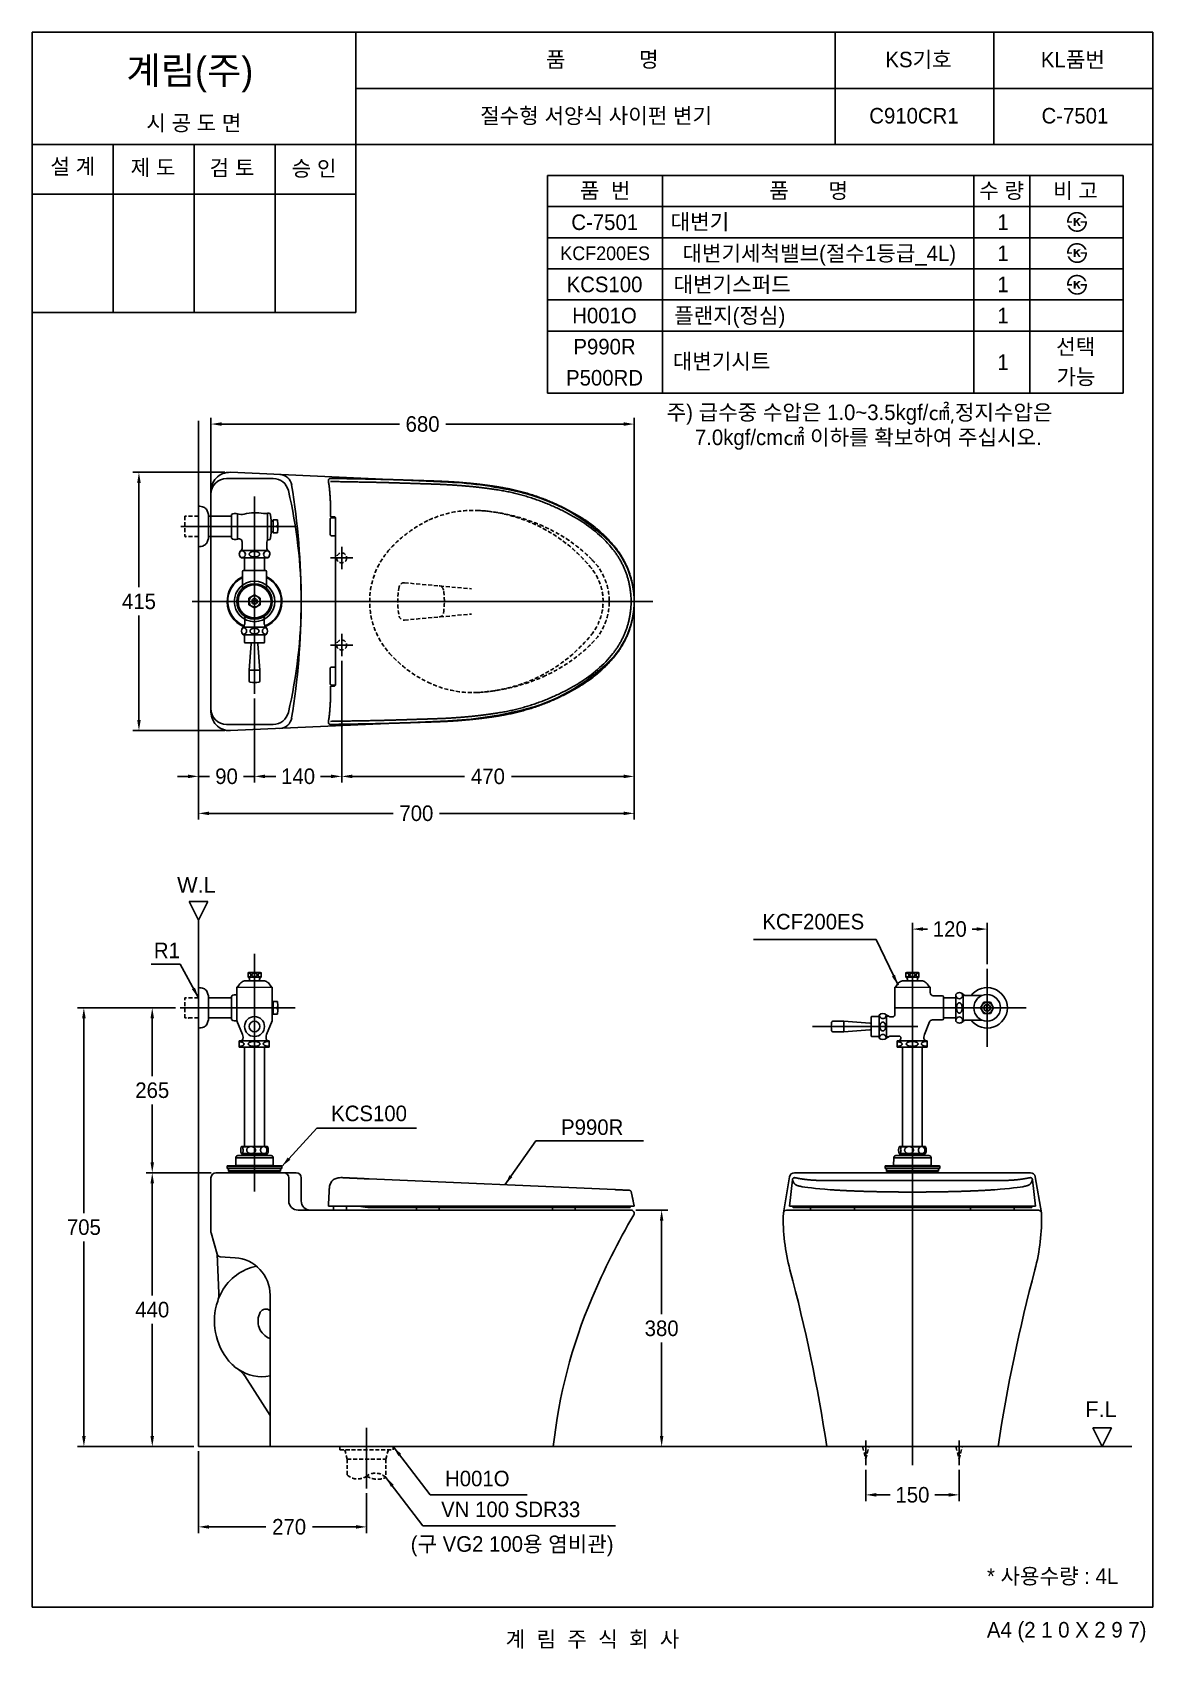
# Model space of a CAD drawing. Header units: millimetres. Extents: x 0 to 1800, y -67 to 2530.
import ezdxf
from ezdxf.enums import TextEntityAlignment as Align
from ezdxf.lldxf.tags import DXFTag

# ---------------------------------------------------------------- set-up
doc = ezdxf.new("R2010")
doc.units = ezdxf.units.MM
doc.linetypes.add('DASHED2', pattern=[9.525, 6.35, -3.175])
for name, color, linetype in [('TEXT', 7, 'Continuous'), ('내부선 및 부속', 4, 'Continuous'), ('도각라인', 255, 'Continuous'), ('외형선', 3, 'Continuous'), ('점선', 6, 'DASHED2'), ('중심선', 1, 'DASHED'), ('치수선', 7, 'Continuous')]:
    doc.layers.add(name, color=color, linetype=linetype)
doc.styles.add('____', font='')
doc.styles.add('타이틀', font='H2GTRM.TTF', dxfattribs={"height": 25})
doc.styles.get('____').set_extended_font_data('굴림')
tags = doc.linetypes.add('DASHDOT', pattern=[70, 31, -13, 13, -13]).pattern_tags.tags
tags[10:11] = [DXFTag(74, 4), DXFTag(75, 0), DXFTag(340, '0'), DXFTag(46, 0.0), DXFTag(50, 0.0), DXFTag(44, 0.0), DXFTag(45, 0.0)]
tags[8:9] = [DXFTag(74, 4), DXFTag(75, 0), DXFTag(340, '0'), DXFTag(46, 0.0), DXFTag(50, 0.0), DXFTag(44, 0.0), DXFTag(45, 0.0)]
tags[6:7] = [DXFTag(74, 4), DXFTag(75, 0), DXFTag(340, '0'), DXFTag(46, 0.0), DXFTag(50, 0.0), DXFTag(44, 0.0), DXFTag(45, 0.0)]
tags[4:5] = [DXFTag(74, 4), DXFTag(75, 0), DXFTag(340, '0'), DXFTag(46, 0.0), DXFTag(50, 0.0), DXFTag(44, 0.0), DXFTag(45, 0.0)]
tags = doc.linetypes.add('DASHED', pattern=[25.72, 12.86, -12.86]).pattern_tags.tags
tags[6:7] = [DXFTag(74, 4), DXFTag(75, 0), DXFTag(340, '0'), DXFTag(46, 0.0), DXFTag(50, 0.0), DXFTag(44, 0.0), DXFTag(45, 0.0)]
tags[4:5] = [DXFTag(74, 4), DXFTag(75, 0), DXFTag(340, '0'), DXFTag(46, 0.0), DXFTag(50, 0.0), DXFTag(44, 0.0), DXFTag(45, 0.0)]
doc.dimstyles.new('MSADIM', dxfattribs={"dimtxt": 33, "dimasz": 17, "dimexe": 10, "dimexo": 7.5, "dimgap": 10, "dimtad": 0, "dimtih": 1, "dimtoh": 1, "dimdec": 0, "dimzin": 1, "dimdsep": 46, "dimtxsty": '____', "dimcen": 11.25, "dimadec": 0, "dimazin": 0, "dimtfac": 1, "dimtdec": 0, "dimtix": 1, "dimtmove": 0, "dimatfit": 3, "dimfxl": 1, "dimtolj": 1, "dimtzin": 1, "dimarcsym": 0})

msp = doc.modelspace()

# ---------------------------------------------------------------- texts
at = {"layer": 'TEXT', "style": '타이틀'}
msp.add_text('계림(주)', height=44, dxfattribs=at).set_placement((151, 2446.7))
for s, height, p in [('품             명', 25, (915.7, 2486.4)), ('KS기호', 25, (1423.8, 2486.3)), ('KL품번', 25, (1671.8, 2486.1)), ('시 공 도 면', 25, (259.5, 2384.4)), ('절수형 서양식 사이펀 변기', 25, (905.8, 2396)), ('C910CR1', 25, (1416.5, 2396)), ('C-7501', 25, (1675.1, 2396)), ('설 계', 25, (65, 2314.6)), ('제 도', 25, (193.8, 2312.9)), ('검 토', 25, (320.8, 2312.3)), ('승 인', 25, (452.7, 2311.4)), ('품  번', 25, (920.4, 2275.7)), ('품       명', 25, (1247.3, 2275.7)), ('수 량', 25, (1557.3, 2275.7)), ('비 고', 25, (1676.1, 2275.7)), ('C-7501', 25, (919.6, 2224.9)), ('대변기', 25, (1072.6, 2225.6)), ('1', 25, (1559.5, 2225)), ('KCF200ES', 22, (920.3, 2175)), ('대변기세척밸브(절수1등급_4L)', 25, (1264.3, 2175)), ('1', 25, (1559.5, 2175)), ('KCS100', 25, (919.3, 2125)), ('대변기스퍼드', 25, (1124.4, 2125)), ('1', 25, (1559.5, 2125)), ('H001O', 25, (919.3, 2075)), ('플랜지(정심) ', 25, (1125, 2075)), ('1', 25, (1559.5, 2075)), ('P990R', 25, (919.3, 2025)), ('선택', 25, (1676.2, 2025)), ('대변기시트', 25, (1107.4, 2001.5)), ('1', 25, (1559.5, 2000)), ('P500RD', 25, (919.3, 1975)), ('가능', 25, (1676.9, 1976.5)), ('P990R', 25, (899.5, 771)), ('* 사용수량 : 4L', 25, (1639.2, 49.6)), ('계  림  주  식  회  사', 25, (900, -51.7))]:
    msp.add_text(s, height=height, dxfattribs=at).set_placement(p, align=Align.MIDDLE_CENTER)
msp.add_text('A4 (2 1 0 X 2 9 7)', height=25, dxfattribs=at).set_placement((1790, -36.5), align=Align.MIDDLE_RIGHT)
at = {"layer": 'TEXT', "char_height": 25, "attachment_point": 1, "line_spacing_factor": 0.963855, "style": '타이틀'}
for s, insert, width in [('\\A1;주) 급수중 수압은 1.0~3.5kgf/㎠{\\fISOCPEUR|b0|i0|c0|p34;,}정지수압은 \\P     7.0kgf/cm㎠ 이하를 확보하여 주십시오.', (1019.1, 1932), 820.252), ('\\fArial;W.L', (232.6, 1172.8), 248.993), ('\\A1;KCF200ES', (1172.9, 1113.7), 248.993), ('\\A1;KCS100', (480.1, 805.6), 380.447), ('\\fArial;F.L', (1691.8, 330.4), 248.993), ('\\A1; H001O', (654, 219), 361.787), ('\\A1;VN 100 SDR33', (656.8, 169.4), 379.657), ('\\A1;(구 VG2 100{\\fGulim|b0|i0|c129|p50;용 염비관)}', (607.9, 113.8), 379.657)]:
    msp.add_mtext(s, dxfattribs=dict(at, insert=insert, width=width))
at = {"layer": '치수선', "linetype": 'Continuous', "insert": (195.3, 1067.5), "char_height": 25, "width": 248.993, "attachment_point": 1, "line_spacing_factor": 0.963855, "style": '타이틀'}
msp.add_mtext('\\A1;R1', dxfattribs=at)

# ---------------------------------------------------------------- blocks, each defined once
blk = doc.blocks.new('*D3')
at = {"layer": '치수선', "color": 0, "linetype": 'Continuous', "lineweight": -2, "transparency": 16777216}
for p, q in [((1414, 1057.2), (1414, 1099.2)), ((1534, 1032.7), (1534, 1099.2)), ((1431, 1089.2), (1438.1, 1089.2)), ((1517, 1089.2), (1509.9, 1089.2))]:
    blk.add_line(p, q, dxfattribs=at)
at = {"layer": '치수선', "color": 0, "linetype": 'Continuous', "transparency": 16777216}
for points in [[(1431, 1092.1), (1431, 1086.4), (1414, 1089.2)], [(1517, 1092.1), (1517, 1086.4), (1534, 1089.2)]]:
    blk.add_solid(points, dxfattribs=at)
at = {"layer": '치수선', "color": 0, "linetype": 'Continuous', "transparency": 16777216, "insert": (1474, 1089.2), "char_height": 25, "attachment_point": 5, "style": '____'}
blk.add_mtext('\\A1;120', dxfattribs=at)
blk = doc.blocks.new('*D4')
at = {"layer": '치수선', "color": 0, "linetype": 'Continuous', "lineweight": -2, "transparency": 16777216}
for p, q in [((1339, 220.2), (1339, 170.2)), ((1489, 220.2), (1489, 170.2)), ((1356, 180.2), (1378.1, 180.2)), ((1472, 180.2), (1449.9, 180.2))]:
    blk.add_line(p, q, dxfattribs=at)
at = {"layer": '치수선', "color": 0, "linetype": 'Continuous', "transparency": 16777216}
for points in [[(1356, 183.1), (1356, 177.4), (1339, 180.2)], [(1472, 183.1), (1472, 177.4), (1489, 180.2)]]:
    blk.add_solid(points, dxfattribs=at)
at = {"layer": '치수선', "color": 0, "linetype": 'Continuous', "transparency": 16777216, "insert": (1414, 180.2), "char_height": 25, "attachment_point": 5, "style": '____'}
blk.add_mtext('\\A1;150', dxfattribs=at)
blk = doc.blocks.new('*D5')
at = {"layer": '치수선', "color": 0, "linetype": 'Continuous', "lineweight": -2, "transparency": 16777216}
for p, q in [((267, 250.2), (267, 118.8)), ((537, 183), (537, 118.8)), ((284, 128.8), (375.3, 128.8)), ((520, 128.8), (449.9, 128.8))]:
    blk.add_line(p, q, dxfattribs=at)
at = {"layer": '치수선', "color": 0, "linetype": 'Continuous', "transparency": 16777216}
for points in [[(284, 131.6), (284, 125.9), (267, 128.8)], [(520, 131.6), (520, 125.9), (537, 128.8)]]:
    blk.add_solid(points, dxfattribs=at)
at = {"layer": '치수선', "color": 0, "linetype": 'Continuous', "transparency": 16777216, "insert": (412.6, 128.8), "char_height": 25, "attachment_point": 5, "style": '____'}
blk.add_mtext('\\A1;270', dxfattribs=at)
blk = doc.blocks.new('*D6')
at = {"layer": '치수선', "color": 0, "linetype": 'Continuous', "lineweight": -2, "transparency": 16777216}
for p, q in [((287.5, 697.7), (182.7, 697.7)), ((192.7, 680.7), (192.7, 500.5)), ((192.7, 274.7), (192.7, 454.8)), ((259.5, 257.7), (182.7, 257.7))]:
    blk.add_line(p, q, dxfattribs=at)
at = {"layer": '치수선', "color": 0, "linetype": 'Continuous', "transparency": 16777216}
for points in [[(189.8, 680.7), (195.5, 680.7), (192.7, 697.7)], [(189.8, 274.7), (195.5, 274.7), (192.7, 257.7)]]:
    blk.add_solid(points, dxfattribs=at)
at = {"layer": '치수선', "color": 0, "linetype": 'Continuous', "transparency": 16777216, "insert": (192.7, 477.7), "char_height": 25, "attachment_point": 5, "style": '____'}
blk.add_mtext('\\A1;440', dxfattribs=at)
blk = doc.blocks.new('*D7')
at = {"layer": '치수선', "color": 0, "linetype": 'Continuous', "lineweight": -2, "transparency": 16777216}
for p, q in [((230, 962.7), (182.7, 962.7)), ((192.7, 945.7), (192.7, 853)), ((192.7, 714.7), (192.7, 807.4)), ((287.5, 697.7), (182.7, 697.7))]:
    blk.add_line(p, q, dxfattribs=at)
at = {"layer": '치수선', "color": 0, "linetype": 'Continuous', "transparency": 16777216}
for points in [[(189.8, 945.7), (195.5, 945.7), (192.7, 962.7)], [(189.8, 714.7), (195.5, 714.7), (192.7, 697.7)]]:
    blk.add_solid(points, dxfattribs=at)
at = {"layer": '치수선', "color": 0, "linetype": 'Continuous', "transparency": 16777216, "insert": (192.7, 830.2), "char_height": 25, "attachment_point": 5, "style": '____'}
blk.add_mtext('\\A1;265', dxfattribs=at)
blk = doc.blocks.new('*D8')
at = {"layer": '치수선', "color": 0, "linetype": 'Continuous', "lineweight": -2, "transparency": 16777216}
for p, q in [((230, 962.7), (72.8, 962.7)), ((82.8, 945.7), (82.8, 633)), ((82.8, 274.7), (82.8, 587.3)), ((259.5, 257.7), (72.8, 257.7))]:
    blk.add_line(p, q, dxfattribs=at)
at = {"layer": '치수선', "color": 0, "linetype": 'Continuous', "transparency": 16777216}
for points in [[(80, 945.7), (85.7, 945.7), (82.8, 962.7)], [(80, 274.7), (85.7, 274.7), (82.8, 257.7)]]:
    blk.add_solid(points, dxfattribs=at)
at = {"layer": '치수선', "color": 0, "linetype": 'Continuous', "transparency": 16777216, "insert": (82.8, 610.2), "char_height": 25, "attachment_point": 5, "style": '____'}
blk.add_mtext('\\A1;705', dxfattribs=at)
blk = doc.blocks.new('*D9')
at = {"layer": '치수선', "color": 0, "linetype": 'Continuous', "lineweight": -2, "transparency": 16777216}
for p, q in [((969.5, 637.7), (1021.1, 637.7)), ((1011.1, 620.7), (1011.1, 470.5)), ((1011.1, 274.7), (1011.1, 424.9)), ((844.5, 257.7), (1021.1, 257.7))]:
    blk.add_line(p, q, dxfattribs=at)
at = {"layer": '치수선', "color": 0, "linetype": 'Continuous', "transparency": 16777216}
for points in [[(1008.3, 620.7), (1013.9, 620.7), (1011.1, 637.7)], [(1008.3, 274.7), (1013.9, 274.7), (1011.1, 257.7)]]:
    blk.add_solid(points, dxfattribs=at)
at = {"layer": '치수선', "color": 0, "linetype": 'Continuous', "transparency": 16777216, "insert": (1011.1, 447.7), "char_height": 25, "attachment_point": 5, "style": '____'}
blk.add_mtext('\\A1;380', dxfattribs=at)
blk = doc.blocks.new('*D10')
at = {"layer": '치수선', "color": 0, "linetype": 'Continuous', "lineweight": -2, "transparency": 16777216}
for p, q in [((309.5, 1823.1), (161.3, 1823.1)), ((171.3, 1806.1), (171.3, 1638.5)), ((171.3, 1425.1), (171.3, 1592.8)), ((309.5, 1408.1), (161.3, 1408.1))]:
    blk.add_line(p, q, dxfattribs=at)
at = {"layer": '치수선', "color": 0, "linetype": 'Continuous', "transparency": 16777216}
for points in [[(168.5, 1806.1), (174.1, 1806.1), (171.3, 1823.1)], [(168.5, 1425.1), (174.1, 1425.1), (171.3, 1408.1)]]:
    blk.add_solid(points, dxfattribs=at)
at = {"layer": '치수선', "color": 0, "linetype": 'Continuous', "transparency": 16777216, "insert": (171.3, 1615.6), "char_height": 25, "attachment_point": 5, "style": '____'}
blk.add_mtext('\\A1;415', dxfattribs=at)
blk = doc.blocks.new('*D11')
at = {"layer": '치수선', "color": 0, "linetype": 'Continuous', "lineweight": -2, "transparency": 16777216}
for p, q in [((287, 1795.6), (287, 1910.6)), ((304, 1900.6), (589.7, 1900.6)), ((950, 1900.6), (664.3, 1900.6)), ((967, 1623.1), (967, 1910.6))]:
    blk.add_line(p, q, dxfattribs=at)
at = {"layer": '치수선', "color": 0, "linetype": 'Continuous', "transparency": 16777216}
for points in [[(304, 1903.5), (304, 1897.8), (287, 1900.6)], [(950, 1903.5), (950, 1897.8), (967, 1900.6)]]:
    blk.add_solid(points, dxfattribs=at)
at = {"layer": '치수선', "color": 0, "linetype": 'Continuous', "transparency": 16777216, "insert": (627, 1900.6), "char_height": 25, "attachment_point": 5, "style": '____'}
blk.add_mtext('\\A1;680', dxfattribs=at)
blk = doc.blocks.new('*D12')
at = {"layer": '치수선', "color": 0, "linetype": 'Continuous', "lineweight": -2, "transparency": 16777216}
for p, q in [((967, 1608.3), (967, 1324.5)), ((497, 1520.1), (497, 1324.5)), ((514, 1334.5), (694.3, 1334.5)), ((950, 1334.5), (769.6, 1334.5))]:
    blk.add_line(p, q, dxfattribs=at)
at = {"layer": '치수선', "color": 0, "linetype": 'Continuous', "transparency": 16777216}
for points in [[(514, 1337.4), (514, 1331.7), (497, 1334.5)], [(950, 1337.4), (950, 1331.7), (967, 1334.5)]]:
    blk.add_solid(points, dxfattribs=at)
at = {"layer": '치수선', "color": 0, "linetype": 'Continuous', "transparency": 16777216, "insert": (732, 1334.5), "char_height": 25, "attachment_point": 5, "style": '____'}
blk.add_mtext('\\A1;470', dxfattribs=at)
blk = doc.blocks.new('*D13')
at = {"layer": '치수선', "color": 0, "linetype": 'Continuous', "lineweight": -2, "transparency": 16777216}
for p, q in [((497, 1520.1), (497, 1324.6)), ((357, 1459.7), (357, 1324.6)), ((374, 1334.6), (391.1, 1334.6)), ((480, 1334.6), (462.9, 1334.6))]:
    blk.add_line(p, q, dxfattribs=at)
at = {"layer": '치수선', "color": 0, "linetype": 'Continuous', "transparency": 16777216}
for points in [[(374, 1337.4), (374, 1331.7), (357, 1334.6)], [(480, 1337.4), (480, 1331.7), (497, 1334.6)]]:
    blk.add_solid(points, dxfattribs=at)
at = {"layer": '치수선', "color": 0, "linetype": 'Continuous', "transparency": 16777216, "insert": (427, 1334.6), "char_height": 25, "attachment_point": 5, "style": '____'}
blk.add_mtext('\\A1;140', dxfattribs=at)
blk = doc.blocks.new('*D14')
at = {"layer": '치수선', "color": 0, "linetype": 'Continuous', "lineweight": -2, "transparency": 16777216}
for p, q in [((357, 1459.7), (357, 1324.6)), ((267, 1429.1), (267, 1324.6)), ((250, 1334.6), (233, 1334.6)), ((267, 1334.6), (284.5, 1334.6)), ((357, 1334.6), (339.5, 1334.6)), ((374, 1334.6), (391, 1334.6))]:
    blk.add_line(p, q, dxfattribs=at)
at = {"layer": '치수선', "color": 0, "linetype": 'Continuous', "transparency": 16777216}
for points in [[(250, 1337.4), (250, 1331.7), (267, 1334.6)], [(374, 1337.4), (374, 1331.7), (357, 1334.6)]]:
    blk.add_solid(points, dxfattribs=at)
at = {"layer": '치수선', "color": 0, "linetype": 'Continuous', "transparency": 16777216, "insert": (312, 1334.6), "char_height": 25, "attachment_point": 5, "style": '____'}
blk.add_mtext('\\A1;90', dxfattribs=at)
blk = doc.blocks.new('*D15')
at = {"layer": '치수선', "color": 0, "linetype": 'Continuous', "lineweight": -2, "transparency": 16777216}
for p, q in [((267, 1327), (267, 1265.2)), ((967, 1327), (967, 1265.2)), ((284, 1275.2), (579.9, 1275.2)), ((950, 1275.2), (654.1, 1275.2))]:
    blk.add_line(p, q, dxfattribs=at)
at = {"layer": '치수선', "color": 0, "linetype": 'Continuous', "transparency": 16777216}
for points in [[(284, 1278), (284, 1272.3), (267, 1275.2)], [(950, 1278), (950, 1272.3), (967, 1275.2)]]:
    blk.add_solid(points, dxfattribs=at)
at = {"layer": '치수선', "color": 0, "linetype": 'Continuous', "transparency": 16777216, "insert": (617, 1275.2), "char_height": 25, "attachment_point": 5, "style": '____'}
blk.add_mtext('\\A1;700', dxfattribs=at)

# ---------------------------------------------------------------- dimensions: what is measured, and where the dimension line sits
at = {"layer": '치수선', "linetype": 'Continuous'}
for base, p1, p2, picture, middle in [((967, 1900.6), (287, 1788.1), (967, 1615.6), '*D11', (627, 1900.6)), ((497, 1334.5), (967, 1615.8), (497, 1527.6), '*D12', (732, 1334.5)), ((357, 1334.6), (497, 1527.6), (357, 1467.2), '*D13', (427, 1334.6)), ((267, 1334.6), (357, 1467.2), (267, 1436.6), '*D14', (312, 1334.6)), ((267, 1275.2), (967, 1334.5), (267, 1334.5), '*D15', (617, 1275.2)), ((1489, 180.2), (1339, 227.7), (1489, 227.7), '*D4', (1414, 180.2))]:
    dim = msp.add_linear_dim(base=base, p1=p1, p2=p2, dimstyle='MSADIM', override={"dimtxt": 25}, dxfattribs=at)
    dim.commit()
    dim.dimension.update_dxf_attribs({"geometry": picture, "text_midpoint": middle})
for base, p1, p2, picture, middle in [((171.3, 1823.1), (317, 1408.1), (317, 1823.1), '*D10', (171.3, 1615.6)), ((82.8, 962.7), (267, 257.7), (237.5, 962.7), '*D8', (82.8, 610.2)), ((192.7, 962.7), (295, 697.7), (237.5, 962.7), '*D7', (192.7, 830.2)), ((192.7, 697.7), (267, 257.7), (295, 697.7), '*D6', (192.7, 477.7)), ((1011.1, 637.7), (837, 257.7), (962, 637.7), '*D9', (1011.1, 447.7))]:
    dim = msp.add_linear_dim(base=base, p1=p1, p2=p2, angle=90, dimstyle='MSADIM', override={"dimtxt": 25}, dxfattribs=at)
    dim.commit()
    dim.dimension.update_dxf_attribs({"geometry": picture, "text_midpoint": middle})
for base, p1, p2, picture, middle in [((1534, 1089.2), (1414, 1049.7), (1534, 1025.2), '*D3', (1474, 1089.2)), ((537, 128.8), (267, 257.7), (537, 190.5), '*D5', (412.6, 128.8))]:
    dim = msp.add_linear_dim(base=base, p1=p1, p2=p2, dimstyle='MSADIM', override={"dimtxt": 25}, dxfattribs=at)
    dim.commit()
    dim.dimension.update_dxf_attribs({"geometry": picture, "text_midpoint": middle, "dimtype": 160})

# ---------------------------------------------------------------- hatches: boundary and pattern name
at = {"layer": 'TEXT'}
for points in [[(1662.4, 2224.2), (1662.3, 2224.6), (1662.3, 2225), (1662.3, 2225.4), (1662.3, 2225.8), (1662.3, 2226.2), (1662.4, 2226.6), (1662.4, 2227), (1662.4, 2227.4), (1662.5, 2227.8), (1662.5, 2228.2), (1662.6, 2228.6), (1662.7, 2229), (1662.8, 2229.4), (1662.9, 2229.8), (1663, 2230.1), (1663.1, 2230.5), (1663.2, 2230.9), (1663.3, 2231.3), (1663.5, 2231.7), (1663.6, 2232), (1663.8, 2232.4), (1663.9, 2232.7), (1664.1, 2233.1), (1664.3, 2233.4), (1664.5, 2233.8), (1664.6, 2234.1), (1664.9, 2234.4), (1665.1, 2234.8), (1665.3, 2235.1), (1665.5, 2235.4), (1665.7, 2235.7), (1666.3, 2236.3), (1666.5, 2236.6), (1666.8, 2236.9), (1667.1, 2237.2), (1667.4, 2237.5), (1667.7, 2237.8), (1668, 2238), (1668.3, 2238.3), (1668.6, 2238.5), (1668.9, 2238.7), (1669.3, 2239), (1669.6, 2239.2), (1669.9, 2239.4), (1670.3, 2239.6), (1670.7, 2239.8), (1671, 2239.9), (1671.4, 2240.1), (1671.8, 2240.3), (1672.2, 2240.5), (1672.7, 2240.6), (1673.1, 2240.7), (1673.5, 2240.9), (1674, 2241), (1674.4, 2241.1), (1674.9, 2241.2), (1675.3, 2241.2), (1675.8, 2241.3), (1676.3, 2241.4), (1676.7, 2241.4), (1677.2, 2241.4), (1677.7, 2241.5), (1678.2, 2241.5), (1679, 2241.5), (1679.3, 2241.4), (1679.7, 2241.4), (1680.1, 2241.4), (1680.4, 2241.3), (1680.8, 2241.3), (1681.1, 2241.2), (1681.5, 2241.2), (1681.8, 2241.1), (1682.2, 2241), (1682.5, 2241), (1682.9, 2240.9), (1683.2, 2240.8), (1683.5, 2240.7), (1683.9, 2240.6), (1684.2, 2240.5), (1684.5, 2240.4), (1684.8, 2240.2), (1685.1, 2240.1), (1685.4, 2240), (1685.7, 2239.8), (1686, 2239.7), (1686.3, 2239.5), (1686.6, 2239.4), (1686.9, 2239.2), (1687.2, 2239), (1687.5, 2238.9), (1687.7, 2238.7), (1688, 2238.5), (1688.3, 2238.3), (1688.6, 2238.1), (1689, 2237.7), (1689.4, 2237.4), (1689.8, 2237), (1690.2, 2236.6), (1690.5, 2236.2), (1690.9, 2235.8), (1691.2, 2235.4), (1691.6, 2234.9), (1691.9, 2234.5), (1692.2, 2234), (1692.5, 2233.5), (1692.8, 2233), (1693, 2232.5), (1693.3, 2232), (1693.5, 2231.5), (1693.8, 2230.9), (1693.8, 2230.9), (1690.7, 2230.9), (1690.7, 2230.9), (1690.6, 2231.1), (1690.5, 2231.3), (1690.5, 2231.4), (1690.4, 2231.6), (1690.3, 2231.8), (1690.2, 2232), (1690.2, 2232.1), (1690.1, 2232.3), (1690, 2232.5), (1689.9, 2232.6), (1689.8, 2232.8), (1689.7, 2233), (1689.6, 2233.1), (1689.5, 2233.3), (1689.4, 2233.5), (1689.2, 2233.6), (1689.1, 2233.8), (1689, 2233.9), (1688.7, 2234.3), (1688.4, 2234.6), (1688.1, 2234.9), (1687.8, 2235.2), (1687.5, 2235.5), (1687.2, 2235.8), (1686.8, 2236.1), (1686.6, 2236.3), (1686.3, 2236.4), (1686.1, 2236.6), (1685.9, 2236.8), (1685.6, 2236.9), (1685.4, 2237.1), (1685.1, 2237.2), (1684.9, 2237.4), (1684.7, 2237.5), (1684.4, 2237.6), (1684.2, 2237.7), (1683.9, 2237.8), (1683.7, 2238), (1683.4, 2238.1), (1683.1, 2238.2), (1682.9, 2238.3), (1682.6, 2238.3), (1682.4, 2238.4), (1682.1, 2238.5), (1681.8, 2238.6), (1681.6, 2238.6), (1681.3, 2238.7), (1681, 2238.7), (1680.7, 2238.8), (1680.5, 2238.8), (1680.2, 2238.9), (1679.9, 2238.9), (1679.6, 2238.9), (1679.3, 2239), (1679, 2239), (1678.8, 2239), (1678.5, 2239), (1678.1, 2239), (1677.8, 2239), (1677.4, 2238.9), (1677.1, 2238.9), (1676.8, 2238.9), (1676.4, 2238.9), (1676.1, 2238.8), (1675.8, 2238.8), (1675.5, 2238.7), (1675.2, 2238.7), (1674.8, 2238.6), (1674.5, 2238.5), (1674.2, 2238.4), (1673.9, 2238.3), (1673.6, 2238.2), (1673.4, 2238.1), (1673.1, 2238), (1672.8, 2237.9), (1672.5, 2237.8), (1672.2, 2237.7), (1671.9, 2237.5), (1671.7, 2237.4), (1671.4, 2237.3), (1671.2, 2237.1), (1670.9, 2236.9), (1670.6, 2236.8), (1670.4, 2236.6), (1670.1, 2236.4), (1669.9, 2236.2), (1669.7, 2236), (1669.4, 2235.8), (1669.2, 2235.6), (1669, 2235.4), (1668.7, 2235.2), (1668.5, 2235), (1668.3, 2234.7), (1668.1, 2234.5), (1667.9, 2234.3), (1667.7, 2234), (1667.5, 2233.8), (1667.3, 2233.5), (1667.2, 2233.3), (1667, 2233), (1666.8, 2232.7), (1666.7, 2232.5), (1666.5, 2232.2), (1666.4, 2231.9), (1666.3, 2231.6), (1666.2, 2231.3), (1666, 2231.1), (1665.9, 2230.8), (1665.8, 2230.5), (1665.7, 2230.2), (1665.6, 2229.8), (1665.5, 2229.5), (1665.5, 2229.2), (1665.4, 2228.9), (1665.3, 2228.6), (1665.3, 2228.2), (1665.2, 2227.9), (1665.2, 2227.6), (1665.2, 2227.2), (1665.1, 2226.9), (1665.1, 2226.5), (1665.1, 2226.5), (1670.3, 2226.5), (1670.3, 2226.5), (1670.3, 2226.5), (1670.3, 2224.2), (1670.3, 2224.2), (1670.3, 2224.2), (1662.4, 2224.2)], [(1694.5, 2226.5), (1694.5, 2226.1), (1694.5, 2225.6), (1694.5, 2225.2), (1694.5, 2224.8), (1694.4, 2224.3), (1694.4, 2223.9), (1694.4, 2223.5), (1694.3, 2223.1), (1694.2, 2222.7), (1694.1, 2222.2), (1694.1, 2221.8), (1694, 2221.4), (1693.8, 2221), (1693.7, 2220.6), (1693.6, 2220.2), (1693.5, 2219.8), (1693.3, 2219.4), (1693.2, 2219), (1693, 2218.7), (1692.9, 2218.3), (1692.7, 2217.9), (1692.5, 2217.6), (1692.3, 2217.2), (1692.1, 2216.9), (1691.9, 2216.5), (1691.7, 2216.2), (1691.5, 2215.9), (1691.3, 2215.5), (1691, 2215.2), (1690.8, 2214.9), (1690.5, 2214.6), (1690.3, 2214.3), (1690, 2214), (1689.7, 2213.7), (1689.5, 2213.5), (1689.2, 2213.2), (1688.9, 2212.9), (1688.6, 2212.7), (1688.3, 2212.4), (1688, 2212.2), (1687.7, 2212), (1687.3, 2211.8), (1687, 2211.6), (1686.7, 2211.4), (1686.3, 2211.2), (1686, 2211), (1685.6, 2210.8), (1685.3, 2210.7), (1684.9, 2210.5), (1684.6, 2210.3), (1684.2, 2210.2), (1683.8, 2210.1), (1683.4, 2209.9), (1683, 2209.8), (1682.7, 2209.7), (1682.3, 2209.6), (1681.9, 2209.6), (1681.5, 2209.5), (1681.1, 2209.4), (1680.7, 2209.4), (1680.3, 2209.4), (1679.9, 2209.3), (1679.5, 2209.3), (1679.1, 2209.3), (1678.4, 2209.3), (1677.8, 2209.3), (1677.1, 2209.4), (1676.5, 2209.5), (1675.8, 2209.5), (1675.5, 2209.6), (1675.2, 2209.7), (1674.9, 2209.7), (1674.6, 2209.8), (1674.3, 2209.9), (1674, 2209.9), (1673.7, 2210), (1673.5, 2210.1), (1673.2, 2210.2), (1672.9, 2210.3), (1672.6, 2210.4), (1672.3, 2210.5), (1672, 2210.6), (1671.8, 2210.7), (1671.5, 2210.9), (1671.2, 2211), (1671, 2211.1), (1670.7, 2211.3), (1670.4, 2211.4), (1670.2, 2211.6), (1669.9, 2211.7), (1669.4, 2212), (1669.1, 2212.2), (1668.9, 2212.4), (1668.6, 2212.6), (1668.4, 2212.8), (1668.1, 2213), (1667.9, 2213.2), (1667.6, 2213.4), (1667.4, 2213.6), (1667.2, 2213.8), (1667, 2214.1), (1666.7, 2214.3), (1666.5, 2214.5), (1666.3, 2214.8), (1666.1, 2215), (1665.9, 2215.2), (1665.7, 2215.5), (1665.5, 2215.8), (1665.3, 2216), (1665.1, 2216.3), (1665, 2216.6), (1664.8, 2216.8), (1664.6, 2217.1), (1664.4, 2217.4), (1664.3, 2217.7), (1664.1, 2218), (1664, 2218.3), (1663.8, 2218.6), (1663.5, 2219.2), (1663.3, 2219.9), (1663.3, 2219.9), (1666.2, 2219.9), (1666.2, 2219.9), (1666.4, 2219.4), (1666.7, 2219), (1666.9, 2218.6), (1667.1, 2218.2), (1667.4, 2217.9), (1667.6, 2217.5), (1667.9, 2217.1), (1668.2, 2216.8), (1668.4, 2216.5), (1668.7, 2216.1), (1669, 2215.8), (1669.3, 2215.5), (1669.6, 2215.2), (1669.9, 2215), (1670.2, 2214.7), (1670.5, 2214.5), (1670.7, 2214.3), (1670.9, 2214.1), (1671.2, 2214), (1671.4, 2213.8), (1671.6, 2213.7), (1671.9, 2213.5), (1672.1, 2213.4), (1672.4, 2213.2), (1672.6, 2213.1), (1672.9, 2213), (1673.1, 2212.9), (1673.4, 2212.8), (1673.6, 2212.7), (1673.9, 2212.6), (1674.2, 2212.5), (1674.4, 2212.4), (1674.7, 2212.3), (1675, 2212.3), (1675.2, 2212.2), (1675.5, 2212.1), (1675.8, 2212.1), (1676.1, 2212), (1676.4, 2212), (1676.7, 2212), (1677, 2211.9), (1677.3, 2211.9), (1677.6, 2211.9), (1677.9, 2211.9), (1678.2, 2211.9), (1678.5, 2211.9), (1678.8, 2211.9), (1679.6, 2211.9), (1679.9, 2211.9), (1680.2, 2212), (1680.5, 2212), (1680.7, 2212), (1681, 2212), (1681.2, 2212.1), (1681.5, 2212.1), (1681.8, 2212.2), (1682, 2212.2), (1682.3, 2212.3), (1682.5, 2212.4), (1682.8, 2212.5), (1683, 2212.5), (1683.3, 2212.6), (1683.5, 2212.7), (1683.8, 2212.8), (1684, 2212.9), (1684.3, 2213), (1684.5, 2213.1), (1684.8, 2213.3), (1685, 2213.4), (1685.2, 2213.5), (1685.5, 2213.7), (1685.7, 2213.8), (1685.9, 2213.9), (1686.2, 2214.1), (1686.4, 2214.3), (1686.6, 2214.4), (1686.8, 2214.6), (1687.1, 2214.8), (1687.3, 2215), (1687.6, 2215.2), (1687.8, 2215.4), (1688.1, 2215.7), (1688.3, 2215.9), (1688.5, 2216.1), (1688.7, 2216.4), (1688.9, 2216.6), (1689.1, 2216.9), (1689.3, 2217.1), (1689.5, 2217.4), (1689.7, 2217.7), (1689.8, 2218), (1690, 2218.2), (1690.2, 2218.5), (1690.3, 2218.8), (1690.5, 2219.1), (1690.6, 2219.4), (1690.7, 2219.7), (1690.8, 2220), (1690.9, 2220.4), (1691.1, 2220.7), (1691.2, 2221), (1691.2, 2221.3), (1691.3, 2221.7), (1691.4, 2222), (1691.5, 2222.4), (1691.5, 2222.7), (1691.6, 2223.1), (1691.6, 2223.4), (1691.7, 2223.8), (1691.7, 2224.2), (1691.7, 2224.2), (1684.3, 2224.2), (1684.3, 2224.2), (1684.3, 2224.2), (1684.3, 2226.5), (1684.3, 2226.5), (1684.3, 2226.5), (1694.5, 2226.5)], [(1676.1, 2227.2), (1680.9, 2231.6), (1684.8, 2231.6), (1679.4, 2226.6), (1684.4, 2219.1), (1681.1, 2219.1), (1677.5, 2224.8), (1676.1, 2223.6), (1676.1, 2219.1), (1673.2, 2219.1), (1673.2, 2231.7), (1676.1, 2231.7)], [(1662.4, 2174.2), (1662.3, 2174.6), (1662.3, 2175), (1662.3, 2175.4), (1662.3, 2175.8), (1662.3, 2176.2), (1662.4, 2176.6), (1662.4, 2177), (1662.4, 2177.4), (1662.5, 2177.8), (1662.5, 2178.2), (1662.6, 2178.6), (1662.7, 2179), (1662.8, 2179.4), (1662.9, 2179.8), (1663, 2180.1), (1663.1, 2180.5), (1663.2, 2180.9), (1663.3, 2181.3), (1663.5, 2181.7), (1663.6, 2182), (1663.8, 2182.4), (1663.9, 2182.7), (1664.1, 2183.1), (1664.3, 2183.4), (1664.5, 2183.8), (1664.6, 2184.1), (1664.9, 2184.4), (1665.1, 2184.8), (1665.3, 2185.1), (1665.5, 2185.4), (1665.7, 2185.7), (1666.3, 2186.3), (1666.5, 2186.6), (1666.8, 2186.9), (1667.1, 2187.2), (1667.4, 2187.5), (1667.7, 2187.8), (1668, 2188), (1668.3, 2188.3), (1668.6, 2188.5), (1668.9, 2188.7), (1669.3, 2189), (1669.6, 2189.2), (1669.9, 2189.4), (1670.3, 2189.6), (1670.7, 2189.8), (1671, 2189.9), (1671.4, 2190.1), (1671.8, 2190.3), (1672.2, 2190.5), (1672.7, 2190.6), (1673.1, 2190.7), (1673.5, 2190.9), (1674, 2191), (1674.4, 2191.1), (1674.9, 2191.2), (1675.3, 2191.2), (1675.8, 2191.3), (1676.3, 2191.4), (1676.7, 2191.4), (1677.2, 2191.4), (1677.7, 2191.5), (1678.2, 2191.5), (1679, 2191.5), (1679.3, 2191.4), (1679.7, 2191.4), (1680.1, 2191.4), (1680.4, 2191.3), (1680.8, 2191.3), (1681.1, 2191.2), (1681.5, 2191.2), (1681.8, 2191.1), (1682.2, 2191), (1682.5, 2191), (1682.9, 2190.9), (1683.2, 2190.8), (1683.5, 2190.7), (1683.9, 2190.6), (1684.2, 2190.5), (1684.5, 2190.4), (1684.8, 2190.2), (1685.1, 2190.1), (1685.4, 2190), (1685.7, 2189.8), (1686, 2189.7), (1686.3, 2189.5), (1686.6, 2189.4), (1686.9, 2189.2), (1687.2, 2189), (1687.5, 2188.9), (1687.7, 2188.7), (1688, 2188.5), (1688.3, 2188.3), (1688.6, 2188.1), (1689, 2187.7), (1689.4, 2187.4), (1689.8, 2187), (1690.2, 2186.6), (1690.5, 2186.2), (1690.9, 2185.8), (1691.2, 2185.4), (1691.6, 2184.9), (1691.9, 2184.5), (1692.2, 2184), (1692.5, 2183.5), (1692.8, 2183), (1693, 2182.5), (1693.3, 2182), (1693.5, 2181.5), (1693.8, 2180.9), (1693.8, 2180.9), (1690.7, 2180.9), (1690.7, 2180.9), (1690.6, 2181.1), (1690.5, 2181.3), (1690.5, 2181.4), (1690.4, 2181.6), (1690.3, 2181.8), (1690.2, 2182), (1690.2, 2182.1), (1690.1, 2182.3), (1690, 2182.5), (1689.9, 2182.6), (1689.8, 2182.8), (1689.7, 2183), (1689.6, 2183.1), (1689.5, 2183.3), (1689.4, 2183.5), (1689.2, 2183.6), (1689.1, 2183.8), (1689, 2183.9), (1688.7, 2184.3), (1688.4, 2184.6), (1688.1, 2184.9), (1687.8, 2185.2), (1687.5, 2185.5), (1687.2, 2185.8), (1686.8, 2186.1), (1686.6, 2186.3), (1686.3, 2186.4), (1686.1, 2186.6), (1685.9, 2186.8), (1685.6, 2186.9), (1685.4, 2187.1), (1685.1, 2187.2), (1684.9, 2187.4), (1684.7, 2187.5), (1684.4, 2187.6), (1684.2, 2187.7), (1683.9, 2187.8), (1683.7, 2188), (1683.4, 2188.1), (1683.1, 2188.2), (1682.9, 2188.3), (1682.6, 2188.3), (1682.4, 2188.4), (1682.1, 2188.5), (1681.8, 2188.6), (1681.6, 2188.6), (1681.3, 2188.7), (1681, 2188.7), (1680.7, 2188.8), (1680.5, 2188.8), (1680.2, 2188.9), (1679.9, 2188.9), (1679.6, 2188.9), (1679.3, 2189), (1679, 2189), (1678.8, 2189), (1678.5, 2189), (1678.1, 2189), (1677.8, 2189), (1677.4, 2188.9), (1677.1, 2188.9), (1676.8, 2188.9), (1676.4, 2188.9), (1676.1, 2188.8), (1675.8, 2188.8), (1675.5, 2188.7), (1675.2, 2188.7), (1674.8, 2188.6), (1674.5, 2188.5), (1674.2, 2188.4), (1673.9, 2188.3), (1673.6, 2188.2), (1673.4, 2188.1), (1673.1, 2188), (1672.8, 2187.9), (1672.5, 2187.8), (1672.2, 2187.7), (1671.9, 2187.5), (1671.7, 2187.4), (1671.4, 2187.3), (1671.2, 2187.1), (1670.9, 2186.9), (1670.6, 2186.8), (1670.4, 2186.6), (1670.1, 2186.4), (1669.9, 2186.2), (1669.7, 2186), (1669.4, 2185.8), (1669.2, 2185.6), (1669, 2185.4), (1668.7, 2185.2), (1668.5, 2185), (1668.3, 2184.7), (1668.1, 2184.5), (1667.9, 2184.3), (1667.7, 2184), (1667.5, 2183.8), (1667.3, 2183.5), (1667.2, 2183.3), (1667, 2183), (1666.8, 2182.7), (1666.7, 2182.5), (1666.5, 2182.2), (1666.4, 2181.9), (1666.3, 2181.6), (1666.2, 2181.3), (1666, 2181.1), (1665.9, 2180.8), (1665.8, 2180.5), (1665.7, 2180.2), (1665.6, 2179.8), (1665.5, 2179.5), (1665.5, 2179.2), (1665.4, 2178.9), (1665.3, 2178.6), (1665.3, 2178.2), (1665.2, 2177.9), (1665.2, 2177.6), (1665.2, 2177.2), (1665.1, 2176.9), (1665.1, 2176.5), (1665.1, 2176.5), (1670.3, 2176.5), (1670.3, 2176.5), (1670.3, 2176.5), (1670.3, 2174.2), (1670.3, 2174.2), (1670.3, 2174.2), (1662.4, 2174.2)], [(1676.1, 2177.2), (1680.9, 2181.6), (1684.8, 2181.6), (1679.4, 2176.6), (1684.4, 2169.1), (1681.1, 2169.1), (1677.5, 2174.8), (1676.1, 2173.6), (1676.1, 2169.1), (1673.2, 2169.1), (1673.2, 2181.7), (1676.1, 2181.7)], [(1694.5, 2176.5), (1694.5, 2176.1), (1694.5, 2175.6), (1694.5, 2175.2), (1694.5, 2174.8), (1694.4, 2174.3), (1694.4, 2173.9), (1694.4, 2173.5), (1694.3, 2173.1), (1694.2, 2172.7), (1694.1, 2172.2), (1694.1, 2171.8), (1694, 2171.4), (1693.8, 2171), (1693.7, 2170.6), (1693.6, 2170.2), (1693.5, 2169.8), (1693.3, 2169.4), (1693.2, 2169), (1693, 2168.7), (1692.9, 2168.3), (1692.7, 2167.9), (1692.5, 2167.6), (1692.3, 2167.2), (1692.1, 2166.9), (1691.9, 2166.5), (1691.7, 2166.2), (1691.5, 2165.9), (1691.3, 2165.5), (1691, 2165.2), (1690.8, 2164.9), (1690.5, 2164.6), (1690.3, 2164.3), (1690, 2164), (1689.7, 2163.7), (1689.5, 2163.5), (1689.2, 2163.2), (1688.9, 2162.9), (1688.6, 2162.7), (1688.3, 2162.4), (1688, 2162.2), (1687.7, 2162), (1687.3, 2161.8), (1687, 2161.6), (1686.7, 2161.4), (1686.3, 2161.2), (1686, 2161), (1685.6, 2160.8), (1685.3, 2160.7), (1684.9, 2160.5), (1684.6, 2160.3), (1684.2, 2160.2), (1683.8, 2160.1), (1683.4, 2159.9), (1683, 2159.8), (1682.7, 2159.7), (1682.3, 2159.6), (1681.9, 2159.6), (1681.5, 2159.5), (1681.1, 2159.4), (1680.7, 2159.4), (1680.3, 2159.4), (1679.9, 2159.3), (1679.5, 2159.3), (1679.1, 2159.3), (1678.4, 2159.3), (1677.8, 2159.3), (1677.1, 2159.4), (1676.5, 2159.5), (1675.8, 2159.5), (1675.5, 2159.6), (1675.2, 2159.7), (1674.9, 2159.7), (1674.6, 2159.8), (1674.3, 2159.9), (1674, 2159.9), (1673.7, 2160), (1673.5, 2160.1), (1673.2, 2160.2), (1672.9, 2160.3), (1672.6, 2160.4), (1672.3, 2160.5), (1672, 2160.6), (1671.8, 2160.7), (1671.5, 2160.9), (1671.2, 2161), (1671, 2161.1), (1670.7, 2161.3), (1670.4, 2161.4), (1670.2, 2161.6), (1669.9, 2161.7), (1669.4, 2162), (1669.1, 2162.2), (1668.9, 2162.4), (1668.6, 2162.6), (1668.4, 2162.8), (1668.1, 2163), (1667.9, 2163.2), (1667.6, 2163.4), (1667.4, 2163.6), (1667.2, 2163.8), (1667, 2164.1), (1666.7, 2164.3), (1666.5, 2164.5), (1666.3, 2164.8), (1666.1, 2165), (1665.9, 2165.2), (1665.7, 2165.5), (1665.5, 2165.8), (1665.3, 2166), (1665.1, 2166.3), (1665, 2166.6), (1664.8, 2166.8), (1664.6, 2167.1), (1664.4, 2167.4), (1664.3, 2167.7), (1664.1, 2168), (1664, 2168.3), (1663.8, 2168.6), (1663.5, 2169.2), (1663.3, 2169.9), (1663.3, 2169.9), (1666.2, 2169.9), (1666.2, 2169.9), (1666.4, 2169.4), (1666.7, 2169), (1666.9, 2168.6), (1667.1, 2168.2), (1667.4, 2167.9), (1667.6, 2167.5), (1667.9, 2167.1), (1668.2, 2166.8), (1668.4, 2166.5), (1668.7, 2166.1), (1669, 2165.8), (1669.3, 2165.5), (1669.6, 2165.2), (1669.9, 2165), (1670.2, 2164.7), (1670.5, 2164.5), (1670.7, 2164.3), (1670.9, 2164.1), (1671.2, 2164), (1671.4, 2163.8), (1671.6, 2163.7), (1671.9, 2163.5), (1672.1, 2163.4), (1672.4, 2163.2), (1672.6, 2163.1), (1672.9, 2163), (1673.1, 2162.9), (1673.4, 2162.8), (1673.6, 2162.7), (1673.9, 2162.6), (1674.2, 2162.5), (1674.4, 2162.4), (1674.7, 2162.3), (1675, 2162.3), (1675.2, 2162.2), (1675.5, 2162.1), (1675.8, 2162.1), (1676.1, 2162), (1676.4, 2162), (1676.7, 2162), (1677, 2161.9), (1677.3, 2161.9), (1677.6, 2161.9), (1677.9, 2161.9), (1678.2, 2161.9), (1678.5, 2161.9), (1678.8, 2161.9), (1679.6, 2161.9), (1679.9, 2161.9), (1680.2, 2162), (1680.5, 2162), (1680.7, 2162), (1681, 2162), (1681.2, 2162.1), (1681.5, 2162.1), (1681.8, 2162.2), (1682, 2162.2), (1682.3, 2162.3), (1682.5, 2162.4), (1682.8, 2162.5), (1683, 2162.5), (1683.3, 2162.6), (1683.5, 2162.7), (1683.8, 2162.8), (1684, 2162.9), (1684.3, 2163), (1684.5, 2163.1), (1684.8, 2163.3), (1685, 2163.4), (1685.2, 2163.5), (1685.5, 2163.7), (1685.7, 2163.8), (1685.9, 2163.9), (1686.2, 2164.1), (1686.4, 2164.3), (1686.6, 2164.4), (1686.8, 2164.6), (1687.1, 2164.8), (1687.3, 2165), (1687.6, 2165.2), (1687.8, 2165.4), (1688.1, 2165.7), (1688.3, 2165.9), (1688.5, 2166.1), (1688.7, 2166.4), (1688.9, 2166.6), (1689.1, 2166.9), (1689.3, 2167.1), (1689.5, 2167.4), (1689.7, 2167.7), (1689.8, 2168), (1690, 2168.2), (1690.2, 2168.5), (1690.3, 2168.8), (1690.5, 2169.1), (1690.6, 2169.4), (1690.7, 2169.7), (1690.8, 2170), (1690.9, 2170.4), (1691.1, 2170.7), (1691.2, 2171), (1691.2, 2171.3), (1691.3, 2171.7), (1691.4, 2172), (1691.5, 2172.4), (1691.5, 2172.7), (1691.6, 2173.1), (1691.6, 2173.4), (1691.7, 2173.8), (1691.7, 2174.2), (1691.7, 2174.2), (1684.3, 2174.2), (1684.3, 2174.2), (1684.3, 2174.2), (1684.3, 2176.5), (1684.3, 2176.5), (1684.3, 2176.5), (1694.5, 2176.5)], [(1662.4, 2123.2), (1662.3, 2123.6), (1662.3, 2124), (1662.3, 2124.4), (1662.3, 2124.8), (1662.3, 2125.2), (1662.4, 2125.6), (1662.4, 2126), (1662.4, 2126.4), (1662.5, 2126.8), (1662.5, 2127.2), (1662.6, 2127.6), (1662.7, 2128), (1662.8, 2128.4), (1662.9, 2128.8), (1663, 2129.1), (1663.1, 2129.5), (1663.2, 2129.9), (1663.3, 2130.3), (1663.5, 2130.7), (1663.6, 2131), (1663.8, 2131.4), (1663.9, 2131.8), (1664.1, 2132.1), (1664.3, 2132.5), (1664.5, 2132.8), (1664.6, 2133.1), (1664.9, 2133.5), (1665.1, 2133.8), (1665.3, 2134.1), (1665.5, 2134.4), (1665.7, 2134.7), (1666.3, 2135.3), (1666.5, 2135.6), (1666.8, 2135.9), (1667.1, 2136.2), (1667.4, 2136.5), (1667.7, 2136.8), (1668, 2137), (1668.3, 2137.3), (1668.6, 2137.5), (1668.9, 2137.7), (1669.3, 2138), (1669.6, 2138.2), (1669.9, 2138.4), (1670.3, 2138.6), (1670.7, 2138.8), (1671, 2139), (1671.4, 2139.1), (1671.8, 2139.3), (1672.2, 2139.5), (1672.7, 2139.6), (1673.1, 2139.7), (1673.5, 2139.9), (1674, 2140), (1674.4, 2140.1), (1674.9, 2140.2), (1675.3, 2140.3), (1675.8, 2140.3), (1676.3, 2140.4), (1676.7, 2140.4), (1677.2, 2140.5), (1677.7, 2140.5), (1678.2, 2140.5), (1679, 2140.5), (1679.3, 2140.4), (1679.7, 2140.4), (1680.1, 2140.4), (1680.4, 2140.3), (1680.8, 2140.3), (1681.1, 2140.2), (1681.5, 2140.2), (1681.8, 2140.1), (1682.2, 2140.1), (1682.5, 2140), (1682.9, 2139.9), (1683.2, 2139.8), (1683.5, 2139.7), (1683.9, 2139.6), (1684.2, 2139.5), (1684.5, 2139.4), (1684.8, 2139.3), (1685.1, 2139.1), (1685.4, 2139), (1685.7, 2138.8), (1686, 2138.7), (1686.3, 2138.5), (1686.6, 2138.4), (1686.9, 2138.2), (1687.2, 2138), (1687.5, 2137.9), (1687.7, 2137.7), (1688, 2137.5), (1688.3, 2137.3), (1688.6, 2137.1), (1689, 2136.7), (1689.4, 2136.4), (1689.8, 2136), (1690.2, 2135.6), (1690.5, 2135.2), (1690.9, 2134.8), (1691.2, 2134.4), (1691.6, 2133.9), (1691.9, 2133.5), (1692.2, 2133), (1692.5, 2132.5), (1692.8, 2132), (1693, 2131.5), (1693.3, 2131), (1693.5, 2130.5), (1693.8, 2129.9), (1693.8, 2129.9), (1690.7, 2129.9), (1690.7, 2129.9), (1690.6, 2130.1), (1690.5, 2130.3), (1690.5, 2130.4), (1690.4, 2130.6), (1690.3, 2130.8), (1690.2, 2131), (1690.2, 2131.1), (1690.1, 2131.3), (1690, 2131.5), (1689.9, 2131.6), (1689.8, 2131.8), (1689.7, 2132), (1689.6, 2132.1), (1689.5, 2132.3), (1689.4, 2132.5), (1689.2, 2132.6), (1689.1, 2132.8), (1689, 2132.9), (1688.7, 2133.3), (1688.4, 2133.6), (1688.1, 2133.9), (1687.8, 2134.2), (1687.5, 2134.5), (1687.2, 2134.8), (1686.8, 2135.1), (1686.6, 2135.3), (1686.3, 2135.4), (1686.1, 2135.6), (1685.9, 2135.8), (1685.6, 2135.9), (1685.4, 2136.1), (1685.1, 2136.2), (1684.9, 2136.4), (1684.7, 2136.5), (1684.4, 2136.6), (1684.2, 2136.7), (1683.9, 2136.9), (1683.7, 2137), (1683.4, 2137.1), (1683.1, 2137.2), (1682.9, 2137.3), (1682.6, 2137.4), (1682.4, 2137.4), (1682.1, 2137.5), (1681.8, 2137.6), (1681.6, 2137.6), (1681.3, 2137.7), (1681, 2137.8), (1680.7, 2137.8), (1680.5, 2137.8), (1680.2, 2137.9), (1679.9, 2137.9), (1679.6, 2137.9), (1679.3, 2138), (1679, 2138), (1678.8, 2138), (1678.5, 2138), (1678.1, 2138), (1677.8, 2138), (1677.4, 2138), (1677.1, 2137.9), (1676.8, 2137.9), (1676.4, 2137.9), (1676.1, 2137.8), (1675.8, 2137.8), (1675.5, 2137.7), (1675.2, 2137.7), (1674.8, 2137.6), (1674.5, 2137.5), (1674.2, 2137.4), (1673.9, 2137.3), (1673.6, 2137.3), (1673.4, 2137.2), (1673.1, 2137), (1672.8, 2136.9), (1672.5, 2136.8), (1672.2, 2136.7), (1671.9, 2136.5), (1671.7, 2136.4), (1671.4, 2136.3), (1671.2, 2136.1), (1670.9, 2135.9), (1670.6, 2135.8), (1670.4, 2135.6), (1670.1, 2135.4), (1669.9, 2135.2), (1669.7, 2135.1), (1669.4, 2134.9), (1669.2, 2134.6), (1669, 2134.4), (1668.7, 2134.2), (1668.5, 2134), (1668.3, 2133.8), (1668.1, 2133.5), (1667.9, 2133.3), (1667.7, 2133), (1667.5, 2132.8), (1667.3, 2132.5), (1667.2, 2132.3), (1667, 2132), (1666.8, 2131.7), (1666.7, 2131.5), (1666.5, 2131.2), (1666.4, 2130.9), (1666.3, 2130.6), (1666.2, 2130.4), (1666, 2130.1), (1665.9, 2129.8), (1665.8, 2129.5), (1665.7, 2129.2), (1665.6, 2128.9), (1665.5, 2128.5), (1665.5, 2128.2), (1665.4, 2127.9), (1665.3, 2127.6), (1665.3, 2127.2), (1665.2, 2126.9), (1665.2, 2126.6), (1665.2, 2126.2), (1665.1, 2125.9), (1665.1, 2125.5), (1665.1, 2125.5), (1670.3, 2125.5), (1670.3, 2125.5), (1670.3, 2125.5), (1670.3, 2123.2), (1670.3, 2123.2), (1670.3, 2123.2), (1662.4, 2123.2)], [(1676.1, 2126.2), (1680.9, 2130.6), (1684.8, 2130.6), (1679.4, 2125.6), (1684.4, 2118.1), (1681.1, 2118.1), (1677.5, 2123.8), (1676.1, 2122.6), (1676.1, 2118.1), (1673.2, 2118.1), (1673.2, 2130.7), (1676.1, 2130.7)], [(1694.5, 2125.5), (1694.5, 2125.1), (1694.5, 2124.7), (1694.5, 2124.2), (1694.5, 2123.8), (1694.4, 2123.4), (1694.4, 2122.9), (1694.4, 2122.5), (1694.3, 2122.1), (1694.2, 2121.7), (1694.1, 2121.2), (1694.1, 2120.8), (1694, 2120.4), (1693.8, 2120), (1693.7, 2119.6), (1693.6, 2119.2), (1693.5, 2118.8), (1693.3, 2118.4), (1693.2, 2118), (1693, 2117.7), (1692.9, 2117.3), (1692.7, 2116.9), (1692.5, 2116.6), (1692.3, 2116.2), (1692.1, 2115.9), (1691.9, 2115.5), (1691.7, 2115.2), (1691.5, 2114.9), (1691.3, 2114.6), (1691, 2114.2), (1690.8, 2113.9), (1690.5, 2113.6), (1690.3, 2113.3), (1690, 2113), (1689.7, 2112.7), (1689.5, 2112.5), (1689.2, 2112.2), (1688.9, 2111.9), (1688.6, 2111.7), (1688.3, 2111.5), (1688, 2111.2), (1687.7, 2111), (1687.3, 2110.8), (1687, 2110.6), (1686.7, 2110.4), (1686.3, 2110.2), (1686, 2110), (1685.6, 2109.8), (1685.3, 2109.7), (1684.9, 2109.5), (1684.6, 2109.4), (1684.2, 2109.2), (1683.8, 2109.1), (1683.4, 2109), (1683, 2108.8), (1682.7, 2108.7), (1682.3, 2108.7), (1681.9, 2108.6), (1681.5, 2108.5), (1681.1, 2108.5), (1680.7, 2108.4), (1680.3, 2108.4), (1679.9, 2108.3), (1679.5, 2108.3), (1679.1, 2108.3), (1678.4, 2108.3), (1677.8, 2108.4), (1677.1, 2108.4), (1676.5, 2108.5), (1675.8, 2108.6), (1675.5, 2108.6), (1675.2, 2108.7), (1674.9, 2108.7), (1674.6, 2108.8), (1674.3, 2108.9), (1674, 2108.9), (1673.7, 2109), (1673.5, 2109.1), (1673.2, 2109.2), (1672.9, 2109.3), (1672.6, 2109.4), (1672.3, 2109.5), (1672, 2109.6), (1671.8, 2109.7), (1671.5, 2109.9), (1671.2, 2110), (1671, 2110.1), (1670.7, 2110.3), (1670.4, 2110.4), (1670.2, 2110.6), (1669.9, 2110.7), (1669.4, 2111.1), (1669.1, 2111.2), (1668.9, 2111.4), (1668.6, 2111.6), (1668.4, 2111.8), (1668.1, 2112), (1667.9, 2112.2), (1667.6, 2112.4), (1667.4, 2112.6), (1667.2, 2112.8), (1667, 2113.1), (1666.7, 2113.3), (1666.5, 2113.5), (1666.3, 2113.8), (1666.1, 2114), (1665.9, 2114.3), (1665.7, 2114.5), (1665.5, 2114.8), (1665.3, 2115), (1665.1, 2115.3), (1665, 2115.6), (1664.8, 2115.8), (1664.6, 2116.1), (1664.4, 2116.4), (1664.3, 2116.7), (1664.1, 2117), (1664, 2117.3), (1663.8, 2117.6), (1663.5, 2118.2), (1663.3, 2118.9), (1663.3, 2118.9), (1666.2, 2118.9), (1666.2, 2118.9), (1666.4, 2118.5), (1666.7, 2118), (1666.9, 2117.6), (1667.1, 2117.2), (1667.4, 2116.9), (1667.6, 2116.5), (1667.9, 2116.1), (1668.2, 2115.8), (1668.4, 2115.5), (1668.7, 2115.1), (1669, 2114.8), (1669.3, 2114.5), (1669.6, 2114.3), (1669.9, 2114), (1670.2, 2113.7), (1670.5, 2113.5), (1670.7, 2113.3), (1670.9, 2113.1), (1671.2, 2113), (1671.4, 2112.8), (1671.6, 2112.7), (1671.9, 2112.5), (1672.1, 2112.4), (1672.4, 2112.3), (1672.6, 2112.1), (1672.9, 2112), (1673.1, 2111.9), (1673.4, 2111.8), (1673.6, 2111.7), (1673.9, 2111.6), (1674.2, 2111.5), (1674.4, 2111.4), (1674.7, 2111.4), (1675, 2111.3), (1675.2, 2111.2), (1675.5, 2111.2), (1675.8, 2111.1), (1676.1, 2111.1), (1676.4, 2111), (1676.7, 2111), (1677, 2111), (1677.3, 2110.9), (1677.6, 2110.9), (1677.9, 2110.9), (1678.2, 2110.9), (1678.5, 2110.9), (1678.8, 2110.9), (1679.6, 2110.9), (1679.9, 2110.9), (1680.2, 2111), (1680.5, 2111), (1680.7, 2111), (1681, 2111.1), (1681.2, 2111.1), (1681.5, 2111.1), (1681.8, 2111.2), (1682, 2111.3), (1682.3, 2111.3), (1682.5, 2111.4), (1682.8, 2111.5), (1683, 2111.5), (1683.3, 2111.6), (1683.5, 2111.7), (1683.8, 2111.8), (1684, 2111.9), (1684.3, 2112), (1684.5, 2112.2), (1684.8, 2112.3), (1685, 2112.4), (1685.2, 2112.5), (1685.5, 2112.7), (1685.7, 2112.8), (1685.9, 2113), (1686.2, 2113.1), (1686.4, 2113.3), (1686.6, 2113.4), (1686.8, 2113.6), (1687.1, 2113.8), (1687.3, 2114), (1687.6, 2114.2), (1687.8, 2114.4), (1688.1, 2114.7), (1688.3, 2114.9), (1688.5, 2115.1), (1688.7, 2115.4), (1688.9, 2115.6), (1689.1, 2115.9), (1689.3, 2116.2), (1689.5, 2116.4), (1689.7, 2116.7), (1689.8, 2117), (1690, 2117.3), (1690.2, 2117.5), (1690.3, 2117.8), (1690.5, 2118.1), (1690.6, 2118.4), (1690.7, 2118.7), (1690.8, 2119), (1690.9, 2119.4), (1691.1, 2119.7), (1691.2, 2120), (1691.2, 2120.3), (1691.3, 2120.7), (1691.4, 2121), (1691.5, 2121.4), (1691.5, 2121.7), (1691.6, 2122.1), (1691.6, 2122.4), (1691.7, 2122.8), (1691.7, 2123.2), (1691.7, 2123.2), (1684.3, 2123.2), (1684.3, 2123.2), (1684.3, 2123.2), (1684.3, 2125.5), (1684.3, 2125.5), (1684.3, 2125.5), (1694.5, 2125.5)]]:
    msp.add_hatch(color=256, dxfattribs=at).paths.add_polyline_path(points, flags=0)

# ---------------------------------------------------------------- linework, layer by layer
at = {"layer": '내부선 및 부속'}
for p, q in [((312, 1813.1), (387, 1813.1)), ((312, 1418.1), (387, 1418.1)), ((335.9, 739.6), (336.1, 739.6)), ((335.9, 728.7), (336.1, 728.7)), ((336.3, 739.9), (377.7, 739.9)), ((336.3, 728.4), (377.7, 728.4)), ((337, 728.4), (337, 726.4)), ((337.3, 739.6), (349.3, 739.6)), ((337.3, 728.7), (349.3, 728.7)), ((353.8, 739.6), (370.2, 739.6)), ((353.8, 728.7), (370.2, 728.7)), ((373.5, 739.6), (378.1, 739.6)), ((373.5, 728.7), (378.1, 728.7)), ((377, 728.4), (377, 726.4)), ((1392.9, 739.6), (1393.1, 739.6)), ((1392.9, 728.7), (1393.1, 728.7)), ((1393.3, 739.9), (1434.7, 739.9)), ((1393.3, 728.4), (1434.7, 728.4)), ((1394, 728.4), (1394, 726.4)), ((1394.3, 739.6), (1406.3, 739.6)), ((1394.3, 728.7), (1406.3, 728.7)), ((1410.9, 739.6), (1427.2, 739.6)), ((1410.9, 728.7), (1427.2, 728.7)), ((1430.5, 739.6), (1435.1, 739.6)), ((1430.5, 728.7), (1435.1, 728.7)), ((1434, 728.4), (1434, 726.4)), ((313, 707.9), (313, 704.4)), ((313, 707.9), (400.9, 707.9)), ((313, 704.4), (401, 704.4)), ((314, 708.9), (399.9, 708.9)), ((315.3, 704.4), (315.2, 700.6)), ((326.9, 721.9), (326.8, 709.4)), ((387.2, 709.4), (326.8, 709.4)), ((326.9, 721.9), (387, 721.9)), ((383.5, 725.4), (330.4, 725.4)), ((377, 726.4), (337, 726.4)), ((387, 721.9), (387.2, 709.4)), ((398.7, 704.4), (398.8, 700.6)), ((400.9, 707.9), (401, 704.4)), ((1370.1, 707.9), (1370, 704.4)), ((1370, 704.4), (1458, 704.4)), ((1370.1, 707.9), (1458, 707.9)), ((1371.1, 708.9), (1457, 708.9)), ((1372.3, 704.4), (1372.2, 700.6)), ((1384, 721.9), (1383.8, 709.4)), ((1444.2, 709.4), (1383.8, 709.4)), ((1384, 721.9), (1444.1, 721.9)), ((1440.6, 725.4), (1387.5, 725.4)), ((1434, 726.4), (1394, 726.4)), ((1444.1, 721.9), (1444.2, 709.4)), ((1455.7, 704.4), (1455.8, 700.6)), ((1458, 707.9), (1458, 704.4)), ((398.8, 700.6), (315.2, 700.6)), ((398.3, 700.1), (315.7, 700.1)), ((316.5, 700.1), (316.6, 697.7)), ((397.4, 697.7), (316.6, 697.7)), ((397.4, 700.1), (397.4, 697.7)), ((412, 689.7), (412, 652.7)), ((1455.8, 700.6), (1372.2, 700.6)), ((1455.3, 700.1), (1372.7, 700.1)), ((1373.6, 700.1), (1373.6, 697.7)), ((1454.4, 697.7), (1373.6, 697.7)), ((1454.5, 700.1), (1454.4, 697.7)), ((427, 637.7), (447, 637.7)), ((1211.7, 637.7), (1616.4, 637.7)), ((297.2, 566.3), (297, 566.9)), ((301.7, 562.7), (325.7, 561.2)), ((382, 501.3), (382, 307.7))]:
    msp.add_line(p, q, dxfattribs=at)
at = {"layer": '내부선 및 부속', "linetype": 'Continuous'}
for p, q in [((283, 1752.4), (283, 1719.9)), ((283, 1752.4), (320, 1752.4)), ((320, 1755.1), (320, 1736.1)), ((329.4, 1756.5), (329.4, 1715.7)), ((371.5, 1757.1), (378, 1757.1)), ((378, 1757.6), (379.8, 1757.6)), ((378, 1757.6), (378, 1715.1)), ((382.8, 1754.9), (383.7, 1745.8)), ((383.7, 1745.8), (383.7, 1726.5)), ((386.7, 1746.5), (386.2, 1745.4)), ((386.7, 1746.5), (386.7, 1725.7)), ((393.7, 1746.5), (386.7, 1746.5)), ((485, 1751.6), (481.1, 1751.6)), ((320, 1719.9), (283, 1719.9)), ((320, 1736.1), (320, 1717.1)), ((330.6, 1716.1), (329.4, 1715.7)), ((377.7, 1714.6), (379.8, 1714.6)), ((382.8, 1717.3), (383.7, 1726.5)), ((386.7, 1725.7), (386.2, 1726.9)), ((393.7, 1725.7), (386.7, 1725.7)), ((394.5, 1736.9), (392.5, 1736.9)), ((392.5, 1736.9), (392.5, 1735.4)), ((394.5, 1735.4), (392.5, 1735.4)), ((336, 1697.5), (335.2, 1697.5)), ((335.4, 1697.5), (337, 1700.2)), ((336, 1697.5), (336.9, 1697.5)), ((336, 1697.5), (357, 1697.5)), ((337, 1711.3), (337, 1700.2)), ((378, 1697.5), (357, 1697.5)), ((377, 1711), (377, 1705.1)), ((377, 1705.1), (377, 1700.2)), ((378.6, 1697.5), (377, 1700.2)), ((378, 1697.5), (378.8, 1697.5)), ((339.7, 1685.8), (335.5, 1685.8)), ((339.7, 1685.8), (335.5, 1685.8)), ((337.5, 1663.6), (337.5, 1636.4)), ((339.5, 1665.6), (341, 1665.6)), ((339.7, 1685.8), (341, 1685.8)), ((339.7, 1685.8), (357, 1685.8)), ((341, 1665.6), (341, 1685.8)), ((341, 1665.6), (374.5, 1665.6)), ((374.2, 1685.8), (357, 1685.8)), ((373, 1665.6), (373, 1685.8)), ((373, 1665.6), (373, 1685.8)), ((374.5, 1665.6), (373, 1665.6)), ((374.2, 1685.8), (378.5, 1685.8)), ((376.5, 1636.4), (376.5, 1663.6)), ((348, 1620.8), (357, 1626)), ((348, 1610.4), (348, 1620.8)), ((357, 1605.2), (348, 1610.4)), ((352.7, 1616.4), (361.3, 1616.4)), ((352.7, 1614.8), (361.3, 1614.8)), ((357, 1626), (366, 1620.8)), ((366, 1610.4), (357, 1605.2)), ((366, 1620.8), (366, 1610.4)), ((341.5, 1579.9), (341.5, 1591.7)), ((372.5, 1579.9), (372.5, 1591.7)), ((338.5, 1574.1), (357, 1574.1)), ((338.5, 1562.1), (357, 1562.1)), ((339.5, 1575.6), (341.1, 1578.4)), ((340.5, 1575.6), (339.5, 1575.6)), ((339.5, 1574.1), (339.5, 1575.6)), ((340.5, 1574.1), (340.5, 1577.4)), ((341, 1561.1), (341, 1550.1)), ((375.4, 1574.1), (357, 1574.1)), ((375.4, 1562.1), (357, 1562.1)), ((374.5, 1575.6), (372.9, 1578.4)), ((373, 1561.1), (373, 1550.1)), ((373.5, 1574.1), (373.5, 1577.4)), ((373.5, 1575.6), (374.5, 1575.6)), ((374.5, 1574.1), (374.5, 1575.6)), ((342, 1549.1), (346.2, 1549.1)), ((346.2, 1549.1), (357, 1549.1)), ((348.5, 1505.2), (351.5, 1547.4)), ((372, 1549.1), (357, 1549.1)), ((365.5, 1505.2), (362.5, 1547.4)), ((348.5, 1487.8), (348.5, 1505.2)), ((348.5, 1505.2), (365.5, 1505.2)), ((365.5, 1487.8), (365.5, 1505.2)), ((481.1, 1479.7), (485, 1479.7)), ((348, 1019.7), (346.6, 1018.9)), ((346.6, 1018.9), (346.6, 1011.8)), ((357, 1019.7), (348, 1019.7)), ((349.5, 1019.7), (366, 1019.7)), ((366, 1019.7), (367.4, 1018.9)), ((367.4, 1018.9), (367.4, 1011.8)), ((1405, 1019.7), (1403.6, 1018.9)), ((1403.6, 1018.9), (1403.6, 1011.8)), ((1421.5, 1019.7), (1405, 1019.7)), ((1414, 1019.7), (1423, 1019.7)), ((1423, 1019.7), (1424.4, 1018.9)), ((1424.4, 1018.9), (1424.4, 1011.8)), ((328.5, 995.7), (385.5, 995.5)), ((328.5, 943.6), (328.5, 995.7)), ((346.7, 1006.2), (342.5, 1006.2)), ((346.6, 1011.8), (347.4, 1011.2)), ((346.6, 1011.8), (348.1, 1010.7)), ((346.6, 1011.8), (367.4, 1011.8)), ((346.7, 1006.2), (367.3, 1006.2)), ((367.4, 1011.8), (365.8, 1010.7)), ((367.4, 1011.8), (366.5, 1011.2)), ((367.3, 1006.2), (371.4, 1006.2)), ((385.5, 995.5), (385.3, 995.7)), ((385.5, 943.6), (385.5, 995.7)), ((1385.5, 993.7), (1385.5, 995.7)), ((1385.5, 995.5), (1385.7, 995.7)), ((1442.5, 995.7), (1385.5, 995.5)), ((1385.5, 951.2), (1385.5, 993.7)), ((1403.7, 1006.2), (1399.6, 1006.2)), ((1403.6, 1011.8), (1404.5, 1011.2)), ((1403.6, 1011.8), (1405.2, 1010.7)), ((1424.4, 1011.8), (1403.6, 1011.8)), ((1424.3, 1006.2), (1403.7, 1006.2)), ((1424.4, 1011.8), (1422.9, 1010.7)), ((1424.4, 1011.8), (1423.6, 1011.2)), ((1424.3, 1006.2), (1428.5, 1006.2)), ((1442.5, 993.7), (1442.5, 995.7)), ((1442.5, 987.2), (1442.5, 993.7)), ((283, 978.9), (283, 946.4)), ((283, 978.9), (320, 978.9)), ((320, 981.7), (320, 962.7)), ((320, 962.7), (320, 943.7)), ((386.7, 973.1), (386.2, 971.9)), ((386.7, 973.1), (386.7, 952.3)), ((393.7, 973.1), (386.7, 973.1)), ((394.5, 963.4), (392.5, 963.4)), ((392.5, 963.4), (392.5, 961.9)), ((394.5, 961.9), (392.5, 961.9)), ((1447.5, 982.2), (1462, 982.2)), ((1464, 980.2), (1464, 978.7)), ((1464, 978.7), (1464, 945.2)), ((1464, 978.7), (1483.6, 978.7)), ((1483.6, 979.9), (1483.6, 984.2)), ((1483.6, 979.9), (1483.6, 962.7)), ((1483.6, 945.4), (1483.6, 962.7)), ((1495.4, 983.7), (1495.4, 984.5)), ((1495.4, 984.3), (1498.1, 982.7)), ((1495.4, 983.7), (1495.4, 962.7)), ((1495.4, 941.7), (1495.4, 962.7)), ((1526.1, 982.7), (1498.1, 982.7)), ((1523.6, 962.7), (1528.8, 971.7)), ((1528.8, 953.7), (1523.6, 962.7)), ((1528.8, 971.7), (1539.2, 971.7)), ((1533.3, 968), (1533.3, 957.3)), ((1534.7, 968), (1534.7, 957.3)), ((1539.2, 971.7), (1544.4, 962.7)), ((1544.4, 962.7), (1539.2, 953.7)), ((320, 946.4), (283, 946.4)), ((328.8, 941.8), (337.6, 919.8)), ((385.1, 941.8), (376.3, 919.8)), ((386.7, 952.3), (386.2, 953.4)), ((393.7, 952.3), (386.7, 952.3)), ((1286.2, 941.2), (1303.6, 941.2)), ((1303.6, 941.2), (1303.6, 924.2)), ((1303.6, 941.2), (1345.8, 938.2)), ((1347.5, 947.7), (1347.5, 943.4)), ((1347.5, 943.4), (1347.5, 932.7)), ((1359.5, 948.7), (1348.5, 948.7)), ((1360.5, 951.1), (1360.5, 932.7)), ((1372.5, 951.1), (1372.5, 932.7)), ((1372.5, 950.2), (1374, 950.2)), ((1372.5, 949.2), (1375.7, 949.2)), ((1374, 950.2), (1376.8, 948.6)), ((1374, 949.2), (1374, 950.2)), ((1378.3, 948.2), (1382.5, 948.2)), ((1441.5, 940), (1433.4, 919.8)), ((1446.1, 943.2), (1462, 943.2)), ((1464, 945.2), (1464, 946.7)), ((1464, 946.7), (1483.6, 946.7)), ((1464, 946.7), (1483.6, 946.7)), ((1483.6, 945.4), (1483.6, 946.7)), ((1483.6, 945.4), (1483.6, 941.2)), ((1483.6, 945.4), (1483.6, 941.2)), ((1495.4, 941.1), (1498.1, 942.7)), ((1495.4, 941.7), (1495.4, 942.6)), ((1495.4, 941.7), (1495.4, 940.9)), ((1526.1, 942.7), (1498.1, 942.7)), ((1539.2, 953.7), (1528.8, 953.7)), ((332.5, 909.7), (332.5, 899.7)), ((332.5, 909.7), (356.5, 909.7)), ((336.6, 909.7), (336.8, 909.7)), ((337, 910.7), (338.1, 912.6)), ((337, 909.7), (337, 910.7)), ((338.5, 914.1), (338.5, 915.4)), ((380.5, 909.7), (356.5, 909.7)), ((356.8, 909.7), (377.3, 909.7)), ((375.5, 914.1), (375.5, 915.4)), ((375.5, 913.8), (375.5, 914.2)), ((377, 910.7), (375.8, 912.8)), ((376.9, 909.7), (376.8, 909.7)), ((376.9, 909.7), (377.3, 909.7)), ((377, 909.7), (377, 910.7)), ((380.5, 909.7), (380.5, 899.7)), ((1286.2, 924.2), (1303.6, 924.2)), ((1303.6, 924.2), (1345.8, 927.2)), ((1347.5, 917.7), (1347.5, 932.7)), ((1359.5, 916.7), (1348.5, 916.7)), ((1360.5, 914.2), (1360.5, 932.7)), ((1372.5, 914.2), (1372.5, 932.7)), ((1372.5, 916.2), (1375.7, 916.2)), ((1372.5, 915.2), (1374, 915.2)), ((1374, 915.2), (1376.8, 916.8)), ((1374, 916.2), (1374, 915.2)), ((1378.3, 917.2), (1392.5, 917.2)), ((1389.7, 909.7), (1413.7, 909.7)), ((1389.7, 909.7), (1389.7, 899.7)), ((1393.9, 909.7), (1394, 909.7)), ((1394, 910.7), (1395.2, 912.8)), ((1394, 909.7), (1394, 910.7)), ((1395.5, 913.8), (1395.5, 914.2)), ((1434.7, 909.7), (1413.7, 909.7)), ((1414, 909.7), (1437.7, 909.7)), ((1432.5, 914.1), (1432.5, 915.4)), ((1434, 910.7), (1432.9, 912.6)), ((1434, 909.7), (1434, 910.7)), ((1434.2, 909.7), (1434, 909.7)), ((1434.2, 909.7), (1434.6, 909.7)), ((1437.7, 909.7), (1437.7, 899.7)), ((380.5, 899.7), (332.5, 899.7)), ((341.1, 899.7), (341.1, 739.9)), ((372.9, 899.7), (372.9, 739.9)), ((1437.7, 899.7), (1389.7, 899.7)), ((1398.1, 899.7), (1398.1, 739.9)), ((1429.9, 899.7), (1429.9, 739.9)), ((935.9, 670.6), (541.4, 687.9)), ((1221.2, 686.6), (1216.4, 644.2)), ((1606.9, 686.6), (1611.7, 644.2)), ((483.7, 637.7), (504.7, 637.7)), ((967, 644.2), (543.4, 644.2)), ((617.1, 637.7), (653.6, 637.7)), ((652.8, 641.7), (927.2, 641.7)), ((835.7, 637.7), (872.2, 637.7)), ((1216.4, 644.2), (1611.7, 644.2)), ((1222, 644.2), (1222, 642.6)), ((1414, 641.7), (1223, 641.7)), ((1414, 641.7), (1605.1, 641.7)), ((1606.1, 644.2), (1606.1, 642.6))]:
    msp.add_line(p, q, dxfattribs=at)
at = {"layer": '내부선 및 부속'}
msp.add_circle((357, 1615.6), 32.5, dxfattribs=at)
at = {"layer": '내부선 및 부속', "linetype": 'Continuous'}
for centre, radius in [((357, 1615.6), 28.5), ((357, 1615.6), 26.5), ((357, 1615.6), 9), ((357, 1615.6), 4.4), ((1534, 962.7), 21.5), ((1534, 962.7), 9), ((1534, 962.7), 5.4), ((357, 932.7), 16), ((357, 932.7), 8.5)]:
    msp.add_circle(centre, radius, dxfattribs=at)
at = {"layer": '내부선 및 부속'}
for centre, radius, start, end in [((397, 1799.5), 20, 9.3264, 87.4127), ((312, 1788.1), 25, 90, 180), ((387, 1788.1), 25, 13.2269, 90), ((-346.9, 1615.6), 778.9, 346.7731, 13.2269), ((-722.8, 1615.6), 1154.7, 350.6736, 9.3264), ((357, 1615.7), 44, 116.3071, 246.5638), ((357, 1615.7), 44, 116.3322, 246.5418), ((357, 1615.7), 43, 116.9941, 246.4879), ((357, 1615.7), 43, 293.5121, 63.0059), ((357, 1615.7), 44, 293.4362, 63.6929), ((357, 1615.7), 44, 293.4582, 63.6678), ((312, 1443.1), 25, 180, 270), ((387, 1443.1), 25, 270, 346.7731), ((397, 1431.7), 20, 272.5873, 350.6736), ((336.3, 739.4), 0.5, 90, 157.6398), ((336.3, 728.9), 0.5, 202.3602, 270), ((377.7, 739.4), 0.5, 22.3602, 90), ((377.7, 728.9), 0.5, 270, 337.6398), ((1393.3, 739.4), 0.5, 90, 157.6398), ((1393.3, 728.9), 0.5, 202.3602, 270), ((1434.7, 739.4), 0.5, 22.3602, 90), ((1434.7, 728.9), 0.5, 270, 337.6398), ((314, 707.9), 1, 90, 179.3634), ((326.3, 709.4), 0.5, 270, 359.3055), ((330.4, 721.9), 3.5, 90, 179.3055), ((336, 726.4), 1, 270, 0), ((378, 726.4), 1, 180, 270), ((383.5, 721.9), 3.5, 0.6945, 90), ((387.7, 709.4), 0.5, 180.6945, 270), ((399.9, 707.9), 1, 0.6366, 90), ((1371.1, 707.9), 1, 90, 179.3634), ((1383.3, 709.4), 0.5, 270, 359.3055), ((1387.5, 721.9), 3.5, 90, 179.3055), ((1393, 726.4), 1, 270, 0), ((1435, 726.4), 1, 180, 270), ((1440.6, 721.9), 3.5, 0.6945, 90), ((1444.7, 709.4), 0.5, 180.6945, 270), ((1457, 707.9), 1, 0.6366, 90), ((315.7, 700.6), 0.5, 178, 270), ((398.3, 700.6), 0.5, 270, 2), ((404, 689.7), 8, 0, 90), ((1372.7, 700.6), 0.5, 178, 270), ((1455.3, 700.6), 0.5, 270, 2), ((427, 652.7), 15, 180, 270), ((1211.7, 632.7), 5, 90, 178.2754), ((1616.4, 632.7), 5, 1.7246, 90), ((302, 567.7), 5, 195.9454, 266.4306), ((375, 468.8), 80, 100.5885, 151.7775), ((322, 501.3), 60, 0, 86.4306), ((392.6, 459.4), 100, 151.7775, 161.2193), ((392.6, 459.4), 30, 151.7775, 249.2187), ((375, 468.8), 10, 45.7467, 151.7775), ((369.6, 440.1), 70, 236.6782, 280.1779)]:
    msp.add_arc(centre, radius, start, end, dxfattribs=at)
at = {"layer": '내부선 및 부속', "linetype": 'Continuous'}
for centre, radius, start, end in [((265.5, 1738.7), 30, 70.9929, 87.134), ((271.6, 1757.7), 10, 37.1965, 68.8073), ((263, 1752.6), 20, 359.2838, 33.7923), ((326, 1747.2), 10, 69.9279, 127.05), ((336, 1774.4), 19, 249.9279, 283.5868), ((359, 1679.1), 79, 80.8739, 103.5868), ((379.8, 1754.6), 3, 5.8234, 90), ((385, 1745.9), 1.3, 185.8232, 334.4413), ((324.5, 1736.1), 70, 4.4244, 8.5378), ((324.5, 1736.1), 70, 0.6139, 4.4244), ((263, 1719.6), 20, 326.2077, 0.7162), ((326, 1725.1), 10, 232.95, 290.0721), ((332, 1711.3), 5, 0, 106.5076), ((386, 1711), 9, 152.734, 180), ((379.8, 1717.6), 3, 270, 354.1766), ((385, 1726.3), 1.3, 25.5587, 174.1768), ((324.5, 1736.1), 70, 351.4622, 355.5756), ((324.5, 1736.1), 70, 355.5756, 359.3861), ((265.5, 1733.6), 30, 272.866, 289.0071), ((271.6, 1714.6), 10, 291.1927, 322.8035), ((340, 1691.8), 7.5, 129.9055, 233.1301), ((337, 1691.4), 5.44, 244.1576, 118.8551), ((377, 1691.4), 5.44, 61.1449, 295.8424), ((374, 1691.8), 7.5, 306.8699, 50.0945), ((339.5, 1663.6), 2, 90, 180), ((374.5, 1663.6), 2, 0, 90), ((345.2, 1568.1), 9, 138.1897, 221.8103), ((339.1, 1568.1), 5.22, 261.2455, 102.9421), ((340, 1561.1), 1, 0, 90), ((338.5, 1579.9), 3, 330, 0), ((374.9, 1568.1), 5.22, 77.0579, 278.7545), ((375.5, 1579.9), 3, 180, 210), ((374, 1561.1), 1, 90, 180), ((368.7, 1568.1), 9, 318.1897, 41.8103), ((342, 1550.1), 1, 180, 270), ((347.5, 1547.6), 4, 356.3211, 22.0243), ((366.5, 1547.6), 4, 157.9757, 183.6789), ((372, 1550.1), 1, 270, 0), ((350.5, 1487.8), 2, 180, 259.1799), ((357, 1521.8), 36.6, 259.1799, 280.8201), ((363.5, 1487.8), 2, 280.8201, 0), ((348, 1015.5), 3.24, 244.0741, 115.9259), ((366, 1015.5), 3.24, 64.0741, 295.9259), ((1405, 1015.5), 3.24, 244.0741, 115.9259), ((1423, 1015.5), 3.24, 64.0741, 295.9259), ((265.5, 965.2), 30, 70.9929, 87.134), ((271.6, 984.3), 10, 37.1965, 68.8073), ((263, 979.2), 20, 359.2838, 33.7923), ((328.1, 998.6), 3, 276.7194, 333.4346), ((348.7, 988.3), 20, 127.8233, 153.2498), ((342.5, 996.2), 10, 90, 127.8233), ((346.7, 1008.7), 2.5, 270, 54.4756), ((367.3, 1008.7), 2.5, 125.5244, 270), ((371.4, 996.2), 10, 52.1767, 90), ((365.3, 988.3), 20, 26.7502, 52.1767), ((385.8, 998.6), 3, 206.5654, 263.2806), ((1385.2, 998.6), 3, 276.7194, 333.4346), ((1405.7, 988.3), 20, 127.8233, 153.2498), ((1399.6, 996.2), 10, 90, 127.8233), ((1403.7, 1008.7), 2.5, 270, 54.4756), ((1424.3, 1008.7), 2.5, 125.5244, 270), ((1428.5, 996.2), 10, 52.1767, 90), ((1422.3, 988.3), 20, 26.7502, 52.1767), ((1442.9, 998.6), 3, 206.5654, 263.2806), ((1447.5, 987.2), 5, 180, 270), ((1489.6, 979.7), 7.5, 39.9055, 143.1301), ((1534, 962.7), 32.5, 217.9799, 142.0201), ((326, 973.7), 10, 75.6711, 127.05), ((385, 972.5), 1.3, 292.6199, 334.4413), ((324.5, 962.7), 70, 4.4244, 8.5378), ((324.5, 962.7), 70, 0.6139, 4.4244), ((324.5, 962.7), 70, 355.5756, 359.3861), ((1462, 980.2), 2, 0, 90), ((1489.3, 982.7), 5.44, 154.1576, 28.8551), ((271.6, 941.1), 10, 291.1927, 322.8035), ((263, 946.2), 20, 326.2077, 0.7162), ((326, 951.7), 10, 232.95, 285.8888), ((333.5, 943.6), 5, 180, 201.8014), ((380.5, 943.6), 5, 338.1986, 0), ((385, 952.9), 1.3, 25.5587, 67.3801), ((324.5, 962.7), 70, 351.4622, 355.5756), ((1320.2, 932.7), 36.6, 169.1799, 190.8201), ((1286.2, 939.2), 2, 90, 169.1799), ((1346, 942.2), 4, 266.3211, 292.0243), ((1348.5, 947.7), 1, 90, 180), ((1359.5, 949.7), 1, 270, 0), ((1366.5, 944.4), 9, 48.1897, 131.8103), ((1366.5, 950.6), 5.22, 171.2455, 12.9421), ((1378.3, 951.2), 3, 240, 270), ((1382.5, 951.2), 3, 270, 0), ((1446.1, 938.2), 5, 90, 158.1986), ((1462, 945.2), 2, 270, 0), ((1489.6, 945.7), 7.5, 216.8699, 320.0945), ((1489.3, 942.7), 5.44, 331.1449, 205.8424), ((265.5, 960.1), 30, 272.866, 289.0071), ((326.5, 915.4), 12, 0, 21.8014), ((335.5, 914.1), 3, 330, 0), ((387.5, 915.4), 12, 158.1986, 180), ((377.5, 913.8), 2, 180, 210), ((1286.2, 926.2), 2, 190.8201, 270), ((1346, 923.2), 4, 67.9757, 93.6789), ((1348.5, 917.7), 1, 180, 270), ((1359.5, 915.7), 1, 0, 90), ((1366.5, 920.9), 9, 228.1897, 311.8103), ((1366.5, 914.8), 5.22, 347.0579, 188.7545), ((1378.3, 914.2), 3, 90, 120), ((1392.5, 914.2), 3, 0, 90), ((1393.5, 913.8), 2, 330, 0), ((1444.5, 915.4), 12, 158.1986, 180), ((1435.5, 914.1), 3, 180, 210), ((1223, 642.7), 1, 180, 270), ((1605.1, 642.7), 1, 270, 0)]:
    msp.add_arc(centre, radius, start, end, dxfattribs=at)
for points, weights, knots in [([(475.7, 1809.3), (475.4, 1810.9), (476.5, 1812.1), (477.6, 1813.3), (479.2, 1813.3)], [1, 0.907059737904, 1, 0.907059737904, 1], [0, 0, 0, 0.5, 0.5, 1, 1, 1]), ([(480.7, 1721.1), (480.6, 1721.1), (481.8, 1721.1), (483.6, 1721.1), (487.3, 1721.1)], [0.948264024662, 0.949538378487, 1, 0.92994146884, 0.954692545326], [0, 0, 0, 0.418699, 0.418699, 1, 1, 1]), ([(932.9, 1699.1), (962, 1662.4), (962, 1615.6), (962, 1568.9), (932.9, 1532.2)], [1, 0.944423432902, 0.999999959022, 0.944423432902, 1], [0, 0, 0, 0.5, 0.5, 1, 1, 1]), ([(480.7, 1510.2), (480.6, 1510.2), (481.8, 1510.2), (483.6, 1510.2), (487.3, 1510.2)], [0.948264024662, 0.949538378487, 1, 0.92994146884, 0.954692545326], [0, 0, 0, 0.418699, 0.418699, 1, 1, 1]), ([(475.7, 1422), (475.4, 1420.4), (476.5, 1419.2), (477.6, 1417.9), (479.2, 1418)], [1, 0.907059737904, 1, 0.907059737904, 1], [0, 0, 0, 0.5, 0.5, 1, 1, 1]), ([(1221.3, 686.8), (1221.4, 688.3), (1222.7, 689.2), (1223.9, 690.1), (1225.5, 689.8)], [1, 0.914167556406, 1, 0.914167556406, 1], [0, 0, 0, 0.5, 0.5, 1, 1, 1]), ([(1606.8, 686.8), (1606.6, 688.3), (1605.3, 689.2), (1604.1, 690.1), (1602.6, 689.8)], [1, 0.914167556406, 1, 0.914167556406, 1], [0, 0, 0, 0.5, 0.5, 1, 1, 1]), ([(1338, 667.8), (1343.3, 667.6), (1348.5, 667.5), (1354, 667.4), (1359.4, 667.3), (1364.5, 667.2), (1369.5, 667.1), (1374.2, 667), (1378.8, 666.9), (1383.1, 666.9), (1387.3, 666.9), (1391.3, 666.8), (1395.2, 666.8), (1398.8, 666.8), (1402.4, 666.8), (1405.7, 666.8), (1408.9, 666.7), (1411.5, 666.7), (1414, 666.7)], [1, 0.999995659105, 1, 0.99999658158, 1, 0.999997636769, 1, 0.999998329207, 1, 0.99999874318, 1, 0.999999006279, 1, 0.999999208376, 1, 0.999999374151, 1, 0.999999614898, 1], [0, 0, 0, 0.138266, 0.138266, 0.281546, 0.281546, 0.414924, 0.414924, 0.536597, 0.536597, 0.648766, 0.648766, 0.752642, 0.752642, 0.847575, 0.847575, 0.932906, 0.932906, 1, 1, 1]), ([(1490, 667.8), (1484.8, 667.6), (1479.5, 667.5), (1474.1, 667.4), (1468.6, 667.3), (1463.6, 667.2), (1458.5, 667.1), (1453.9, 667), (1449.2, 666.9), (1445, 666.9), (1440.7, 666.9), (1436.8, 666.8), (1432.8, 666.8), (1429.2, 666.8), (1425.6, 666.8), (1422.4, 666.8), (1419.1, 666.7), (1416.6, 666.7), (1414, 666.7)], [1, 0.999995659105, 1, 0.99999658158, 1, 0.999997636769, 1, 0.999998329207, 1, 0.99999874318, 1, 0.999999006279, 1, 0.999999208376, 1, 0.999999374151, 1, 0.999999614898, 1], [0, 0, 0, 0.138266, 0.138266, 0.281546, 0.281546, 0.414924, 0.414924, 0.536597, 0.536597, 0.648766, 0.648766, 0.752642, 0.752642, 0.847575, 0.847575, 0.932906, 0.932906, 1, 1, 1])]:
    msp.add_rational_spline(points, weights, degree=2, knots=knots, dxfattribs=at)
for points, weights in [([(479.1, 1764.3), (479.1, 1786.9), (475.7, 1809.3)], [1, 0.997221378608, 1]), ([(479.1, 1808.3), (511.2, 1807.8), (543.3, 1807.2)], [1, 0.99999695411, 1]), ([(479.2, 1813.3), (511.3, 1812.8), (543.4, 1812.2)], [1, 0.99999695411, 1]), ([(658.8, 1803.6), (683.1, 1802.5), (707.3, 1800.1)], [1, 0.99959741719, 1]), ([(659, 1808.6), (683.5, 1807.5), (707.8, 1805)], [1, 0.99959741719, 1]), ([(748.7, 1794.7), (818.9, 1783.5), (879.4, 1746.1)], [1, 0.980395119628, 1]), ([(749.5, 1799.6), (820.7, 1788.3), (882, 1750.4)], [1, 0.980395119628, 1]), ([(480.7, 1750.1), (478.7, 1750.1), (478.7, 1748.1)], [1, 0.707443775007, 1]), ([(480.1, 1751.6), (479.1, 1751.6), (479.1, 1752.6)], [1, 0.707206904286, 1]), ([(487.3, 1748.6), (487.5, 1751.2), (485, 1751.6)], [1, 0.737410182477, 1]), ([(478.7, 1723.1), (478.7, 1721.1), (480.7, 1721.1)], [0.999999999069, 0.70761623639, 1]), ([(356.9, 1696.1), (348.5, 1696.1), (348.5, 1691.6)], [1, 0.707106769085, 1]), ([(348.5, 1691.6), (348.5, 1687), (356.9, 1687)], [1, 0.707106769085, 1]), ([(365.2, 1691.6), (365.2, 1696.1), (356.9, 1696.1)], [1, 0.707106769085, 1]), ([(356.9, 1687), (365.2, 1687), (365.2, 1691.6)], [1, 0.707106769085, 1]), ([(936.9, 1702.2), (967, 1664.1), (967, 1615.6)], [1, 0.944423432902, 0.999999959022]), ([(967, 1615.6), (967, 1567.1), (936.9, 1529.1)], [0.999999959022, 0.944423432902, 1]), ([(356.9, 1572.6), (349.8, 1572.6), (349.8, 1568)], [1, 0.707106769085, 1]), ([(349.8, 1568), (349.8, 1563.4), (356.9, 1563.4)], [1, 0.707106769085, 1]), ([(349.9, 1568), (349.9, 1572.6), (357, 1572.6)], [1, 0.707106769085, 1]), ([(357, 1563.4), (349.9, 1563.4), (349.9, 1568)], [1, 0.707106769085, 1]), ([(364, 1568), (364, 1572.6), (356.9, 1572.6)], [1, 0.707106769085, 1]), ([(356.9, 1563.4), (364, 1563.4), (364, 1568)], [1, 0.707106769085, 1]), ([(357, 1572.6), (364.2, 1572.6), (364.2, 1568)], [1, 0.707106769085, 1]), ([(364.2, 1568), (364.2, 1563.4), (357, 1563.4)], [1, 0.707106769085, 1]), ([(478.7, 1508.2), (478.7, 1510.2), (480.7, 1510.2)], [0.999999999069, 0.70761623639, 1]), ([(480.7, 1481.2), (478.7, 1481.2), (478.7, 1483.2)], [1, 0.707443775007, 1]), ([(485, 1479.7), (487.5, 1480.1), (487.3, 1482.7)], [1, 0.737410182477, 1]), ([(879.4, 1485.2), (818.9, 1447.7), (748.7, 1436.6)], [1, 0.980395119628, 1]), ([(882, 1480.9), (820.7, 1443), (749.5, 1431.6)], [1, 0.980395119628, 1]), ([(479.1, 1467), (479.1, 1444.4), (475.7, 1422)], [1, 0.997221378608, 1]), ([(479.1, 1478.7), (479.1, 1479.7), (480.1, 1479.7)], [1, 0.707206904286, 1]), ([(707.3, 1431.2), (683.1, 1428.7), (658.8, 1427.6)], [1, 0.99959741719, 1]), ([(543.3, 1424.1), (511.2, 1423.5), (479.1, 1423)], [1, 0.99999695411, 1]), ([(543.4, 1419.1), (511.3, 1418.5), (479.2, 1418)], [1, 0.99999695411, 1]), ([(707.8, 1426.2), (683.5, 1423.7), (659, 1422.6)], [1, 0.99959741719, 1]), ([(357, 1018.6), (352.8, 1018.6), (352.8, 1015.5)], [1, 0.707106769085, 1]), ([(352.8, 1015.5), (352.8, 1012.5), (357, 1012.5)], [1, 0.707106769085, 1]), ([(361.1, 1015.5), (361.1, 1018.6), (357, 1018.6)], [1, 0.707106769085, 1]), ([(357, 1012.5), (361.1, 1012.5), (361.1, 1015.5)], [1, 0.707106769085, 1]), ([(1409.9, 1015.5), (1409.9, 1018.6), (1414, 1018.6)], [1, 0.707106769085, 1]), ([(1414, 1012.5), (1409.9, 1012.5), (1409.9, 1015.5)], [1, 0.707106769085, 1]), ([(1414, 1018.6), (1418.2, 1018.6), (1418.2, 1015.5)], [1, 0.707106769085, 1]), ([(1418.2, 1015.5), (1418.2, 1012.5), (1414, 1012.5)], [1, 0.707106769085, 1]), ([(1484.9, 962.6), (1484.9, 970.9), (1489.4, 970.9)], [1, 0.707106769085, 1]), ([(1489.4, 954.2), (1484.9, 954.2), (1484.9, 962.6)], [1, 0.707106769085, 1]), ([(1489.4, 970.9), (1493.9, 970.9), (1493.9, 962.6)], [1, 0.707106769085, 1]), ([(1493.9, 962.6), (1493.9, 954.2), (1489.4, 954.2)], [1, 0.707106769085, 1]), ([(1366.4, 939.8), (1361.7, 939.8), (1361.7, 932.7)], [1, 0.707106769085, 1]), ([(1361.7, 932.6), (1361.7, 939.7), (1366.4, 939.7)], [1, 0.707106769085, 1]), ([(1371, 932.7), (1371, 939.8), (1366.4, 939.8)], [1, 0.707106769085, 1]), ([(1366.4, 939.7), (1371, 939.7), (1371, 932.6)], [1, 0.707106769085, 1]), ([(1361.7, 932.7), (1361.7, 925.6), (1366.4, 925.6)], [1, 0.707106769085, 1]), ([(1366.4, 925.5), (1361.7, 925.5), (1361.7, 932.6)], [1, 0.707106769085, 1]), ([(1366.4, 925.6), (1371, 925.6), (1371, 932.7)], [1, 0.707106769085, 1]), ([(1371, 932.6), (1371, 925.5), (1366.4, 925.5)], [1, 0.707106769085, 1]), ([(332.5, 900.6), (340.1, 901.2), (340.1, 904.5)], [0.934149503708, 0.74491161108, 1]), ([(340.1, 904.5), (340.1, 907.6), (333, 908.3)], [1, 0.75529140234, 0.919484734535]), ([(356.4, 908.7), (347, 908.7), (347, 904.8)], [1, 0.707106769085, 1]), ([(347, 904.8), (347, 900.8), (356.4, 900.8)], [1, 0.707106769085, 1]), ([(365.8, 904.8), (365.8, 908.7), (356.4, 908.7)], [1, 0.707106769085, 1]), ([(356.4, 900.8), (365.8, 900.8), (365.8, 904.8)], [1, 0.707106769085, 1]), ([(379.6, 908.8), (371.1, 908.5), (371.1, 904.9)], [0.964678823948, 0.725984036922, 1]), ([(371.1, 904.9), (371.1, 900.9), (380.5, 900.9)], [1, 0.707261145115, 0.999691426754]), ([(1389.7, 900.6), (1397.4, 901.2), (1397.4, 904.5)], [0.934149503708, 0.74491161108, 1]), ([(1397.4, 904.5), (1397.4, 907.6), (1390.2, 908.3)], [1, 0.75529140234, 0.919484734535]), ([(1413.6, 908.7), (1404.2, 908.7), (1404.2, 904.8)], [1, 0.707106769085, 1]), ([(1404.2, 904.8), (1404.2, 900.8), (1413.6, 900.8)], [1, 0.707106769085, 1]), ([(1423, 904.8), (1423, 908.7), (1413.6, 908.7)], [1, 0.707106769085, 1]), ([(1413.6, 900.8), (1423, 900.8), (1423, 904.8)], [1, 0.707106769085, 1]), ([(1436.9, 908.8), (1428.3, 908.5), (1428.3, 904.9)], [0.964678823948, 0.725984036922, 1]), ([(1428.3, 904.9), (1428.3, 900.9), (1437.7, 900.9)], [1, 0.707261145115, 0.999691426754]), ([(501.4, 689.7), (499.5, 689.8), (497.5, 689.9)], [1, 0.999995466787, 1]), ([(541.4, 687.9), (521.4, 688.8), (501.5, 689.7)], [1, 0.999999995809, 1]), ([(1221.3, 686.5), (1221.6, 685.7), (1221.9, 684.8)], [1, 0.999526828527, 1]), ([(1237.4, 687.6), (1231.4, 688.5), (1225.5, 689.8)], [1, 0.999574856367, 1]), ([(1237.4, 687.6), (1241.4, 687), (1245.5, 686.6)], [1, 0.999784940854, 1]), ([(1590.6, 687.6), (1586.6, 687), (1582.6, 686.6)], [1, 0.999784940854, 1]), ([(1590.6, 687.6), (1596.6, 688.5), (1602.6, 689.8)], [1, 0.999574856367, 1]), ([(1606.7, 686.5), (1606.5, 685.7), (1606.2, 684.8)], [1, 0.999526828527, 1]), ([(477.1, 671.4), (476.4, 657.8), (475.7, 644.2)], [1, 0.99999999674, 1]), ([(477.4, 674.2), (477.2, 672.9), (477.1, 671.5)], [1, 0.999320650007, 1]), ([(959, 669.6), (961.8, 669.5), (962.3, 666.7)], [1, 0.778958504917, 1]), ([(479.2, 644.2), (477.5, 644.2), (475.7, 644.2)], [1, 0.999999997672, 1]), ([(548.8, 641.7), (541.8, 641.7), (534.9, 642.7)], [1, 0.997681786771, 1]), ([(961, 643.7), (961, 641.7), (959, 641.7)], [1, 0.707106781521, 1]), ([(960.9, 644.2), (961, 643.9), (961, 643.7)], [1, 0.991444861512, 1])]:
    msp.add_rational_spline(points, weights, degree=2, dxfattribs=at)
for points, degree in [([(543.3, 1807.2), (566.4, 1806.7), (589.4, 1806.2), (612.6, 1804.9), (635.7, 1804.7), (658.8, 1803.6)], 5), ([(543.4, 1812.2), (566.5, 1811.7), (589.6, 1811.2), (612.7, 1809.9), (635.9, 1809.7), (659, 1808.6)], 5), ([(707.3, 1800.1), (715.7, 1799.2), (723.9, 1798.3), (732.2, 1797.1), (740.5, 1796), (748.7, 1794.7)], 5), ([(707.8, 1805), (716.2, 1804.2), (724.6, 1803.2), (732.9, 1802), (741.2, 1800.9), (749.5, 1799.6)], 5), ([(478.7, 1748.1), (478.7, 1735.6), (478.7, 1723.1)], 2), ([(479.1, 1752.6), (479.1, 1758.4), (479.1, 1764.3)], 2), ([(481.1, 1751.6), (480.6, 1751.6), (480.1, 1751.6)], 2), ([(487, 1750.1), (483.8, 1750.1), (480.7, 1750.1)], 2), ([(487.3, 1615.6), (487.3, 1682.1), (487.3, 1748.6)], 2), ([(487.3, 1615.6), (487.3, 1682.1), (487.3, 1748.6)], 2), ([(882, 1750.4), (894.4, 1742.7), (906.4, 1734.4), (917.2, 1723.9), (927.8, 1713.6), (936.9, 1702.2)], 5), ([(487.3, 1482.7), (487.3, 1549.2), (487.3, 1615.6)], 2), ([(487.3, 1482.7), (487.3, 1549.2), (487.3, 1615.6)], 2), ([(478.7, 1483.2), (478.7, 1495.7), (478.7, 1508.2)], 2), ([(936.9, 1529.1), (927.8, 1517.6), (917.2, 1507.4), (906.4, 1496.9), (894.4, 1488.6), (882, 1480.9)], 5), ([(487, 1481.2), (483.8, 1481.2), (480.7, 1481.2)], 2), ([(479.1, 1467), (479.1, 1472.8), (479.1, 1478.7)], 2), ([(480.1, 1479.7), (480.6, 1479.7), (481.1, 1479.7)], 2), ([(748.7, 1436.6), (740.5, 1435.3), (732.2, 1434.2), (723.9, 1433), (715.7, 1432), (707.3, 1431.2)], 5), ([(749.5, 1431.6), (741.2, 1430.3), (732.9, 1429.3), (724.6, 1428), (716.2, 1427.1), (707.8, 1426.2)], 5), ([(658.8, 1427.6), (635.7, 1426.6), (612.6, 1426.3), (589.4, 1425.1), (566.4, 1424.6), (543.3, 1424.1)], 5), ([(659, 1422.6), (635.9, 1421.6), (612.7, 1421.3), (589.6, 1420.1), (566.5, 1419.6), (543.4, 1419.1)], 5), ([(1221.9, 684.8), (1222.3, 683.7), (1222.7, 682.7), (1223.3, 681.6), (1223.9, 680.7), (1224.7, 679.8)], 5), ([(1224.7, 679.8), (1226, 678.5), (1227.7, 677.4), (1229.7, 676.9), (1231.6, 676.4), (1233.4, 676)], 5), ([(1233.4, 676), (1241.6, 674.2), (1257.9, 672.3), (1281.8, 670.5)], 3), ([(1245.5, 686.6), (1249.5, 686.2), (1253.5, 685.8), (1257.6, 685.5), (1261.6, 685.5), (1265.7, 685.5)], 5), ([(1414, 685.5), (1339.9, 685.5), (1265.7, 685.5)], 2), ([(1414, 685.5), (1488.2, 685.5), (1562.3, 685.5)], 2), ([(1594.6, 676), (1586.5, 674.2), (1570.1, 672.3), (1546.2, 670.5)], 3), ([(1582.6, 686.6), (1578.5, 686.2), (1574.5, 685.8), (1570.4, 685.5), (1566.4, 685.5), (1562.3, 685.5)], 5), ([(1603.3, 679.8), (1602, 678.5), (1600.3, 677.4), (1598.3, 676.9), (1596.5, 676.4), (1594.6, 676)], 5), ([(1606.2, 684.8), (1605.8, 683.7), (1605.3, 682.7), (1604.7, 681.6), (1604.1, 680.7), (1603.3, 679.8)], 5), ([(957.9, 669.6), (946.9, 670.1), (935.9, 670.6)], 2), ([(959, 669.6), (958.8, 669.6), (958.5, 669.6), (958.3, 669.6), (958.1, 669.6), (957.9, 669.6)], 5), ([(962.3, 666.7), (964.7, 655.4), (967, 644.2)], 2), ([(1281.8, 670.5), (1293, 669.7), (1304.3, 669), (1315.5, 668.6), (1326.8, 668.2), (1338, 667.8)], 5), ([(1546.2, 670.5), (1535, 669.7), (1523.8, 669), (1512.5, 668.6), (1501.3, 668.2), (1490, 667.8)], 5), ([(543.4, 644.2), (511.3, 644.2), (479.2, 644.2)], 2), ([(483.7, 644.2), (483.7, 640.9), (483.7, 637.7)], 2), ([(504.7, 637.7), (504.7, 640.9), (504.7, 644.2)], 2), ([(534.9, 642.7), (529.8, 643.4), (524.7, 644.2)], 2), ([(652.8, 641.7), (600.9, 641.7), (549.1, 641.7)], 2), ([(617.1, 641.7), (617.1, 639.7), (617.1, 637.7)], 2), ([(653.6, 637.7), (653.6, 639.7), (653.6, 641.7)], 2), ([(835.7, 641.7), (835.7, 639.7), (835.7, 637.7)], 2), ([(872.2, 637.7), (872.2, 639.7), (872.2, 641.7)], 2), ([(927.2, 641.7), (943.1, 641.7), (959, 641.7)], 2), ([(1230, 644.2), (1254.7, 644.2), (1279.3, 644.2)], 2), ([(1250.4, 637.7), (1250.4, 639.7), (1250.4, 641.7)], 2), ([(1320.9, 641.7), (1320.9, 639.7), (1320.9, 637.7)], 2), ([(1507.2, 641.7), (1507.2, 639.7), (1507.2, 637.7)], 2), ([(1577.6, 637.7), (1577.6, 639.7), (1577.6, 641.7)], 2)]:
    msp.add_open_spline(points, degree=degree, dxfattribs=at)
for points, knots in [([(879.4, 1746.1), (889.6, 1739.8), (899.2, 1732.8), (908.1, 1724.9), (917.1, 1716.9), (925.7, 1708.3), (932.9, 1699.1)], [0, 0, 0, 0, 0.5, 0.5, 0.5, 1, 1, 1, 1]), ([(932.9, 1532.2), (925.7, 1523), (917.1, 1514.3), (908.1, 1506.4), (899.2, 1498.4), (889.6, 1491.5), (879.4, 1485.2)], [0, 0, 0, 0, 0.5, 0.5, 0.5, 1, 1, 1, 1]), ([(497.5, 689.9), (496.1, 689.9), (493.4, 689.9), (488.6, 689.1), (483.2, 686.8), (478.8, 681.2), (477.7, 676.6), (477.4, 674.2)], [0, 0, 0, 0, 0.146093, 0.279997, 0.515438, 0.744272, 1, 1, 1, 1])]:
    msp.add_open_spline(points, degree=3, knots=knots, dxfattribs=at)
at = {"layer": '내부선 및 부속'}
for points, knots in [([(335.2, 730.4), (335.1, 731), (334.9, 732.2), (334.8, 734.1), (334.9, 736), (335.1, 737.2), (335.2, 737.8)], [0, 0, 0, 0, 0.22782, 0.499997, 0.77219, 1, 1, 1, 1]), ([(335.9, 739.6), (335.8, 739.4), (335.6, 738.8), (335.4, 738.2), (335.2, 737.8)], [0, 0, 0, 0, 0.254027, 1, 1, 1, 1]), ([(335.2, 737.8), (335.3, 738.1), (335.5, 738.6), (335.8, 739.1), (335.9, 739.4), (336, 739.4)], [0, 0, 0, 0, 0.573123, 0.803858, 1, 1, 1, 1]), ([(335.2, 730.4), (335.3, 730.3), (335.5, 729.7), (335.7, 729.1), (335.9, 728.7)], [0, 0, 0, 0, 0.246308, 1, 1, 1, 1]), ([(336, 728.8), (335.9, 728.9), (335.8, 729.1), (335.5, 729.6), (335.3, 730.1), (335.2, 730.4)], [0, 0, 0, 0, 0.196146, 0.426878, 1, 1, 1, 1]), ([(336, 739.4), (336, 739.5), (336, 739.5), (336.1, 739.5), (336.1, 739.6)], [0, 0, 0, 0, 0.25775, 1, 1, 1, 1]), ([(336.1, 728.7), (336.1, 728.7), (336.1, 728.7), (336, 728.8), (336, 728.8)], [0, 0, 0, 0, 0.242386, 1, 1, 1, 1]), ([(336.1, 739.6), (336.2, 739.6), (336.4, 739.7), (336.7, 739.8), (337, 739.7), (337.2, 739.6), (337.3, 739.6)], [0, 0, 0, 0, 0.262199, 0.5, 0.737801, 1, 1, 1, 1]), ([(337.3, 728.7), (337.2, 728.6), (337, 728.5), (336.7, 728.5), (336.4, 728.5), (336.2, 728.6), (336.1, 728.7)], [0, 0, 0, 0, 0.262199, 0.5, 0.737801, 1, 1, 1, 1]), ([(337.3, 739.6), (337.4, 739.4), (337.7, 739.1), (337.9, 738.7), (337.9, 738.4)], [0, 0, 0, 0, 0.435949, 1, 1, 1, 1]), ([(337.9, 738.4), (338.1, 738.1), (338.3, 737.3), (338.5, 735.9), (338.6, 734.4), (338.6, 732.8), (338.4, 731.4), (338.1, 730.2), (337.8, 729.4), (337.5, 728.9), (337.4, 728.8), (337.3, 728.7)], [0, 0, 0, 0, 0.111596, 0.24947, 0.407177, 0.56844, 0.7146, 0.835755, 0.930172, 0.967952, 1, 1, 1, 1]), ([(349.3, 728.7), (348.7, 728.8), (347.5, 729.3), (346.2, 730.3), (345.3, 731.3), (344.8, 732.2), (344.5, 733.1), (344.4, 734.1), (344.5, 735.1), (344.8, 736), (345.3, 736.9), (346.2, 737.9), (347.5, 738.9), (348.7, 739.4), (349.3, 739.6)], [0, 0, 0, 0, 0.123247, 0.247361, 0.310061, 0.373108, 0.436462, 0.5, 0.563539, 0.626894, 0.689943, 0.752643, 0.876759, 1, 1, 1, 1]), ([(349.3, 739.6), (349.4, 739.6), (349.6, 739.6), (349.9, 739.7), (350.4, 739.7), (351, 739.7), (351.5, 739.7), (352.1, 739.7), (352.7, 739.7), (353.2, 739.7), (353.5, 739.6), (353.7, 739.6), (353.8, 739.6)], [0, 0, 0, 0, 0.062559, 0.12508, 0.250065, 0.375035, 0.5, 0.624966, 0.749935, 0.87492, 0.937441, 1, 1, 1, 1]), ([(353.8, 728.7), (353.7, 728.7), (353.5, 728.6), (353.2, 728.6), (352.7, 728.5), (352.1, 728.5), (351.5, 728.5), (351, 728.5), (350.4, 728.5), (349.9, 728.6), (349.6, 728.6), (349.4, 728.7), (349.3, 728.7)], [0, 0, 0, 0, 0.062559, 0.12508, 0.250065, 0.375035, 0.5, 0.624965, 0.749935, 0.87492, 0.937442, 1, 1, 1, 1]), ([(353.8, 739.6), (354.4, 739.4), (355.6, 738.9), (356.9, 737.9), (357.8, 736.9), (358.3, 736), (358.6, 735.1), (358.7, 734.1), (358.6, 733.1), (358.3, 732.2), (357.8, 731.3), (356.9, 730.3), (355.6, 729.3), (354.4, 728.8), (353.8, 728.7)], [0, 0, 0, 0, 0.123276, 0.247388, 0.310077, 0.37311, 0.436457, 0.499999, 0.563544, 0.626897, 0.689931, 0.752615, 0.876724, 1, 1, 1, 1]), ([(370.2, 728.7), (369.7, 728.9), (369, 729.2), (368.3, 729.9), (367.5, 730.8), (366.8, 732.2), (366.5, 734.1), (366.8, 736), (367.5, 737.4), (368.3, 738.3), (369, 739), (369.7, 739.4), (370.2, 739.6)], [0, 0, 0, 0, 0.108635, 0.166542, 0.227368, 0.358414, 0.500001, 0.641587, 0.772633, 0.833459, 0.891366, 1, 1, 1, 1]), ([(370.2, 739.6), (370.2, 739.6), (370.4, 739.6), (370.7, 739.7), (371, 739.7), (371.4, 739.7), (371.8, 739.7), (372.3, 739.7), (372.7, 739.7), (373, 739.7), (373.3, 739.6), (373.4, 739.6), (373.5, 739.6)], [0, 0, 0, 0, 0.063494, 0.12628, 0.251103, 0.3756, 0.5, 0.6244, 0.748896, 0.87372, 0.936506, 1, 1, 1, 1]), ([(373.5, 728.7), (373.4, 728.7), (373.3, 728.6), (373, 728.6), (372.7, 728.5), (372.3, 728.5), (371.8, 728.5), (371.4, 728.5), (371, 728.5), (370.7, 728.6), (370.4, 728.6), (370.2, 728.7), (370.2, 728.7)], [0, 0, 0, 0, 0.063494, 0.12628, 0.251104, 0.3756, 0.5, 0.6244, 0.748897, 0.87372, 0.936506, 1, 1, 1, 1]), ([(373.5, 739.6), (374, 739.4), (375, 738.8), (375.7, 737.9), (376.1, 737.4)], [0, 0, 0, 0, 0.476353, 1, 1, 1, 1]), ([(376.1, 737.4), (376.3, 737.1), (376.7, 736.2), (377, 734.9), (377.1, 733.4), (376.7, 732.1), (376.2, 730.9), (375.4, 729.9), (374.5, 729.1), (373.8, 728.8), (373.5, 728.7)], [0, 0, 0, 0, 0.127441, 0.263144, 0.402472, 0.538495, 0.666392, 0.78507, 0.895641, 1, 1, 1, 1]), ([(378.1, 739.6), (378.2, 739.4), (378.4, 738.8), (378.6, 738.2), (378.7, 737.8)], [0, 0, 0, 0, 0.254027, 1, 1, 1, 1]), ([(378.7, 730.4), (378.7, 730.3), (378.5, 729.7), (378.3, 729.1), (378.1, 728.7)], [0, 0, 0, 0, 0.246308, 1, 1, 1, 1]), ([(378.7, 730.4), (378.9, 731), (379.1, 732.2), (379.2, 734.1), (379.1, 736), (378.9, 737.2), (378.7, 737.8)], [0, 0, 0, 0, 0.22782, 0.499997, 0.77219, 1, 1, 1, 1]), ([(1392.3, 730.4), (1392.1, 731), (1391.9, 732.2), (1391.8, 734.1), (1391.9, 736), (1392.1, 737.2), (1392.3, 737.8)], [0, 0, 0, 0, 0.22782, 0.499997, 0.77219, 1, 1, 1, 1]), ([(1392.9, 739.6), (1392.8, 739.4), (1392.6, 738.8), (1392.4, 738.2), (1392.3, 737.8)], [0, 0, 0, 0, 0.254027, 1, 1, 1, 1]), ([(1392.3, 737.8), (1392.4, 738.1), (1392.5, 738.6), (1392.8, 739.1), (1393, 739.4), (1393, 739.4)], [0, 0, 0, 0, 0.573123, 0.803858, 1, 1, 1, 1]), ([(1392.3, 730.4), (1392.3, 730.3), (1392.5, 729.7), (1392.7, 729.1), (1392.9, 728.7)], [0, 0, 0, 0, 0.246308, 1, 1, 1, 1]), ([(1393, 728.8), (1393, 728.9), (1392.8, 729.1), (1392.5, 729.6), (1392.4, 730.1), (1392.3, 730.4)], [0, 0, 0, 0, 0.196146, 0.426878, 1, 1, 1, 1]), ([(1393, 739.4), (1393, 739.5), (1393.1, 739.5), (1393.1, 739.5), (1393.1, 739.6)], [0, 0, 0, 0, 0.25775, 1, 1, 1, 1]), ([(1393.1, 728.7), (1393.1, 728.7), (1393.1, 728.7), (1393.1, 728.8), (1393, 728.8)], [0, 0, 0, 0, 0.242386, 1, 1, 1, 1]), ([(1393.1, 739.6), (1393.2, 739.6), (1393.4, 739.7), (1393.7, 739.8), (1394, 739.7), (1394.3, 739.6), (1394.3, 739.6)], [0, 0, 0, 0, 0.262199, 0.5, 0.737801, 1, 1, 1, 1]), ([(1394.3, 728.7), (1394.3, 728.6), (1394, 728.5), (1393.7, 728.5), (1393.4, 728.5), (1393.2, 728.6), (1393.1, 728.7)], [0, 0, 0, 0, 0.262199, 0.5, 0.737801, 1, 1, 1, 1]), ([(1394.3, 739.6), (1394.5, 739.4), (1394.7, 739.1), (1394.9, 738.7), (1395, 738.4)], [0, 0, 0, 0, 0.435949, 1, 1, 1, 1]), ([(1395, 738.4), (1395.1, 738.1), (1395.3, 737.3), (1395.6, 735.9), (1395.7, 734.4), (1395.6, 732.8), (1395.4, 731.4), (1395.1, 730.2), (1394.8, 729.4), (1394.6, 728.9), (1394.4, 728.8), (1394.3, 728.7)], [0, 0, 0, 0, 0.111596, 0.24947, 0.407177, 0.56844, 0.7146, 0.835755, 0.930172, 0.967952, 1, 1, 1, 1]), ([(1406.3, 728.7), (1405.7, 728.8), (1404.5, 729.3), (1403.2, 730.3), (1402.4, 731.3), (1401.9, 732.2), (1401.6, 733.1), (1401.4, 734.1), (1401.6, 735.1), (1401.9, 736), (1402.4, 736.9), (1403.2, 737.9), (1404.5, 738.9), (1405.7, 739.4), (1406.3, 739.6)], [0, 0, 0, 0, 0.123247, 0.247361, 0.310061, 0.373108, 0.436462, 0.5, 0.563539, 0.626894, 0.689943, 0.752643, 0.876759, 1, 1, 1, 1]), ([(1406.3, 739.6), (1406.4, 739.6), (1406.6, 739.6), (1407, 739.7), (1407.4, 739.7), (1408, 739.7), (1408.6, 739.7), (1409.2, 739.7), (1409.7, 739.7), (1410.2, 739.7), (1410.6, 739.6), (1410.8, 739.6), (1410.9, 739.6)], [0, 0, 0, 0, 0.062559, 0.12508, 0.250065, 0.375035, 0.5, 0.624966, 0.749935, 0.87492, 0.937441, 1, 1, 1, 1]), ([(1410.9, 728.7), (1410.8, 728.7), (1410.6, 728.6), (1410.2, 728.6), (1409.7, 728.5), (1409.2, 728.5), (1408.6, 728.5), (1408, 728.5), (1407.4, 728.5), (1407, 728.6), (1406.6, 728.6), (1406.4, 728.7), (1406.3, 728.7)], [0, 0, 0, 0, 0.062559, 0.12508, 0.250065, 0.375035, 0.5, 0.624965, 0.749935, 0.87492, 0.937442, 1, 1, 1, 1]), ([(1410.9, 739.6), (1411.5, 739.4), (1412.7, 738.9), (1414, 737.9), (1414.8, 736.9), (1415.3, 736), (1415.6, 735.1), (1415.7, 734.1), (1415.6, 733.1), (1415.3, 732.2), (1414.8, 731.3), (1414, 730.3), (1412.7, 729.3), (1411.5, 728.8), (1410.9, 728.7)], [0, 0, 0, 0, 0.123276, 0.247388, 0.310077, 0.37311, 0.436457, 0.499999, 0.563544, 0.626897, 0.689931, 0.752615, 0.876724, 1, 1, 1, 1]), ([(1427.2, 728.7), (1426.7, 728.9), (1426.1, 729.2), (1425.3, 729.9), (1424.6, 730.8), (1423.9, 732.2), (1423.6, 734.1), (1423.9, 736), (1424.6, 737.4), (1425.3, 738.3), (1426.1, 739), (1426.7, 739.4), (1427.2, 739.6)], [0, 0, 0, 0, 0.108635, 0.166542, 0.227368, 0.358414, 0.500001, 0.641587, 0.772633, 0.833459, 0.891366, 1, 1, 1, 1]), ([(1427.2, 739.6), (1427.3, 739.6), (1427.4, 739.6), (1427.7, 739.7), (1428, 739.7), (1428.4, 739.7), (1428.9, 739.7), (1429.3, 739.7), (1429.7, 739.7), (1430, 739.7), (1430.3, 739.6), (1430.5, 739.6), (1430.5, 739.6)], [0, 0, 0, 0, 0.063494, 0.12628, 0.251103, 0.3756, 0.5, 0.6244, 0.748896, 0.87372, 0.936506, 1, 1, 1, 1]), ([(1430.5, 728.7), (1430.5, 728.7), (1430.3, 728.6), (1430, 728.6), (1429.7, 728.5), (1429.3, 728.5), (1428.9, 728.5), (1428.4, 728.5), (1428, 728.5), (1427.7, 728.6), (1427.4, 728.6), (1427.3, 728.7), (1427.2, 728.7)], [0, 0, 0, 0, 0.063494, 0.12628, 0.251104, 0.3756, 0.5, 0.6244, 0.748897, 0.87372, 0.936506, 1, 1, 1, 1]), ([(1430.5, 739.6), (1431, 739.4), (1432, 738.8), (1432.8, 737.9), (1433.1, 737.4)], [0, 0, 0, 0, 0.476353, 1, 1, 1, 1]), ([(1433.1, 737.4), (1433.3, 737.1), (1433.7, 736.2), (1434.1, 734.9), (1434.1, 733.4), (1433.8, 732.1), (1433.2, 730.9), (1432.4, 729.9), (1431.5, 729.1), (1430.9, 728.8), (1430.5, 728.7)], [0, 0, 0, 0, 0.127441, 0.263144, 0.402472, 0.538495, 0.666392, 0.78507, 0.895641, 1, 1, 1, 1]), ([(1435.1, 739.6), (1435.2, 739.4), (1435.4, 738.8), (1435.6, 738.2), (1435.8, 737.8)], [0, 0, 0, 0, 0.254027, 1, 1, 1, 1]), ([(1435.8, 730.4), (1435.7, 730.3), (1435.5, 729.7), (1435.3, 729.1), (1435.1, 728.7)], [0, 0, 0, 0, 0.246308, 1, 1, 1, 1]), ([(1435.8, 730.4), (1435.9, 731), (1436.1, 732.2), (1436.2, 734.1), (1436.1, 736), (1435.9, 737.2), (1435.8, 737.8)], [0, 0, 0, 0, 0.22782, 0.499997, 0.77219, 1, 1, 1, 1])]:
    msp.add_open_spline(points, degree=3, knots=knots, dxfattribs=at)
at = {"layer": '도각라인', "color": 7}
for p, q in [((0, 2530), (0, 0)), ((0, 2530), (1800, 2530)), ((520, 2080), (520, 2530)), ((1290, 2350), (1290, 2530)), ((1545, 2350), (1545, 2530)), ((1800, 0), (1800, 2530)), ((520, 2440), (1800, 2440)), ((0, 2350), (1800, 2350)), ((130, 2080), (130, 2350)), ((260, 2080), (260, 2350)), ((390, 2080), (390, 2350)), ((827.5, 1950), (827.5, 2300)), ((827.5, 2300), (1752.5, 2300)), ((1012.5, 1950), (1012.5, 2300)), ((1512.5, 1950), (1512.5, 2300)), ((1602.5, 1950), (1602.5, 2300)), ((1752.5, 1950), (1752.5, 2300)), ((0, 2270), (520, 2270)), ((827.5, 2250), (1752.5, 2250)), ((827.5, 2200), (1752.5, 2200)), ((827.5, 2150), (1752.5, 2150)), ((0, 2080), (520, 2080)), ((827.5, 2100), (1752.5, 2100)), ((827.5, 2050), (1752.5, 2050)), ((827.5, 1950), (1752.5, 1950)), ((0, 0), (1800, 0))]:
    msp.add_line(p, q, dxfattribs=at)
at = {"layer": '외형선', "linetype": 'Continuous'}
for p, q in [((267, 1302.7), (267, 1905.6)), ((282, 1133.3), (252, 1133.3)), ((252, 1133.3), (267, 1103.3)), ((267, 1103.3), (282, 1133.3)), ((267, 257.7), (267, 1103.3)), ((1733.6, 287.7), (1703.6, 287.7)), ((1703.6, 287.7), (1718.6, 257.7)), ((1718.6, 257.7), (1733.6, 287.7)), ((267, 257.7), (1766.7, 257.7))]:
    msp.add_line(p, q, dxfattribs=at)
at = {"layer": '외형선'}
for p, q in [((318.3, 1823.1), (667.7, 1807.3)), ((287, 1793.1), (287, 1438.1)), ((318.3, 1408.2), (667.7, 1424)), ((287, 689.7), (287, 602.7)), ((295, 697.7), (424, 697.7)), ((432, 689.7), (432, 652.7)), ((1216.6, 691), (1206.7, 633.5)), ((1224.5, 697.7), (1603.5, 697.7)), ((1611.4, 691), (1621.3, 633.5)), ((447, 637.7), (962, 637.7)), ((287.2, 601.3), (297, 566.9)), ((297, 566.9), (299.8, 504.4)), ((382, 307.7), (341.4, 371.2)), ((382, 257.7), (382, 307.7)), ((382, 257.7), (837, 257.7)), ((1276.5, 257.7), (1551.5, 257.7))]:
    msp.add_line(p, q, dxfattribs=at)
for centre, radius, start, end in [((317, 1793.1), 30, 87.4127, 184.9989), ((639.7, 1188), 620, 76.3214, 87.4127), ((715.4, 1498.9), 300, 45.0441, 76.3214), ((832, 1615.6), 135, 314.9559, 45.0441), ((715.4, 1732.4), 300, 283.6786, 314.9559), ((317, 1438.1), 30, 175.0011, 272.5873), ((639.7, 2043.3), 620, 272.5873, 283.6786), ((295, 689.7), 8, 90, 180), ((424, 689.7), 8, 0, 90), ((1224.5, 689.7), 8, 90, 170.2299), ((1603.5, 689.7), 8, 9.7701, 90), ((447, 652.7), 15, 180, 270), ((2003.1, 26), 1200, 149.7699, 156.953), ((962, 632.7), 5, 329.7699, 90), ((1522.5, 623.3), 316, 178.2754, 194.9367), ((1305.5, 623.3), 316, 345.0633, 1.7246), ((292, 602.7), 5, 180, 195.9454), ((-1338.4, -139.9), 2645, 8.6448, 14.9367), ((4166.5, -139.9), 2645, 165.0633, 171.3552), ((264.8, 502.8), 35, 341.2193, 2.5353), ((1667.3, 168.9), 835, 156.953, 173.8956), ((392.6, 459.4), 100, 161.2193, 219.9045), ((369.6, 440.1), 70, 219.9045, 236.6782), ((311.9, 352.4), 35, 32.5413, 56.6782)]:
    msp.add_arc(centre, radius, start, end, dxfattribs=at)
at = {"layer": '점선'}
for p, q in [((245, 1752.4), (245, 1719.9)), ((267, 1752.4), (245, 1752.4)), ((267, 1719.9), (245, 1719.9)), ((597.9, 1645.6), (705.7, 1635.9)), ((597.9, 1585.7), (705.7, 1595.4)), ((267, 978.9), (245, 978.9)), ((245, 946.4), (245, 978.9)), ((267, 946.4), (245, 946.4)), ((494, 257.7), (494, 252.7)), ((494, 252.7), (580, 252.7)), ((502, 252.7), (506, 237.7)), ((506, 237.7), (568, 237.7)), ((506, 237.7), (506, 212.2)), ((572, 252.7), (568, 237.7)), ((568, 237.7), (568, 208.4)), ((580, 257.7), (580, 252.7)), ((1334, 257.7), (1339, 237.7)), ((1339, 237.7), (1344, 257.7)), ((1484, 257.7), (1489, 237.7)), ((1489, 237.7), (1494, 257.7))]:
    msp.add_line(p, q, dxfattribs=at)
for centre in [(497, 1685.6), (497, 1545.6)]:
    msp.add_circle(centre, 8, dxfattribs=at)
for centre, radius, start, end in [((722.8, 1565.6), 200, 115.9184, 138.1181), ((707.5, 1597), 165, 86.4631, 115.9184), ((703.5, 1512.1), 250, 38.8464, 87.2704), ((699.2, 1462.3), 300, 66.1018, 86.4631), ((715.4, 1498.9), 260, 45.0441, 66.1018), ((667, 1615.6), 125, 138.1181, 221.8819), ((832, 1615.6), 85, 321.1536, 38.8464), ((832, 1615.6), 95, 314.9559, 45.0441), ((707, 1615.6), 120, 168.6718, 191.3282), ((597.2, 1637.6), 8, 84.854, 168.6718), ((652.7, 1632.6), 8, 8.7304, 84.854), ((542, 1615.6), 120, 351.2696, 8.7304), ((597.2, 1593.6), 8, 191.3282, 275.146), ((652.7, 1598.6), 8, 275.146, 351.2696), ((703.5, 1719.1), 250, 272.7296, 321.1536), ((722.8, 1665.7), 200, 221.8819, 244.0816), ((715.4, 1732.4), 260, 293.8982, 314.9559), ((707.5, 1634.2), 165, 244.0816, 273.5369), ((699.2, 1769), 300, 273.5369, 293.8982), ((522.5, 230.1), 24.4, 227.1155, 304.4597), ((519.9, 183.3), 32.1, 115.6408, 115.6794), ((554.4, 237.4), 32.1, 237.1903, 295.1018), ((551.2, 190.7), 24.4, 46.5379, 123.8822)]:
    msp.add_arc(centre, radius, start, end, dxfattribs=at)
for p in [(246.1, 1719.9), (251.1, 946.4)]:
    msp.add_point(p, dxfattribs=at)
at = {"layer": '중심선'}
for p, q in [((357, 1784.4), (357, 1467.2)), ((357, 1668.6), (357, 1563.6))]:
    msp.add_line(p, q, dxfattribs=at)
at = {"layer": '중심선', "linetype": 'DASHDOT'}
for p, q in [((238.4, 1736.1), (422.5, 1736.1)), ((497, 1703.6), (497, 1667.6)), ((479, 1685.6), (515, 1685.6)), ((357, 1658.1), (357, 1573.1)), ((257, 1615.6), (997, 1615.6)), ((497, 1563.6), (497, 1527.6)), ((479, 1545.6), (515, 1545.6)), ((357, 667.7), (357, 1049.7)), ((1414, 1057.2), (1414, 227.7)), ((1534, 900.2), (1534, 1025.2)), ((237.5, 962.7), (422.5, 962.7)), ((1596.5, 962.7), (1385.5, 962.7)), ((1253.6, 932.7), (1422.9, 932.7)), ((537, 287.7), (537, 190.5)), ((1339, 267.7), (1339, 227.7)), ((1489, 267.7), (1489, 227.7))]:
    msp.add_line(p, q, dxfattribs=at)
at = {"layer": '치수선', "linetype": 'Continuous'}
for p, q in [((1338.6, 1072.4), (1158.5, 1072.4)), ((656.1, 180.2), (795.1, 180.2)), ((644.5, 130.4), (936.8, 130.4))]:
    msp.add_line(p, q, dxfattribs=at)

msp.set_redraw_order([(e.dxf.handle, doc.entitydb.next_handle()) for e in msp.query("TEXT MTEXT ATTDEF DIMENSION ARC_DIMENSION")])  # texts and dimensions are drawn at this point

# ---------------------------------------------------------------- leaders
at = {"layer": '치수선', "linetype": 'Continuous', "annotation_type": 0, "has_hookline": 1, "hookline_direction": 0, "horizontal_direction": (-1, 0, 0)}
msp.add_leader([(1390.9, 999.1), (1355.6, 1072.4), (1338.6, 1072.4)], dimstyle='MSADIM', override={"dimtxt": 25}, dxfattribs=at)
at = {"layer": '치수선', "linetype": 'Continuous'}
for points in [[(267, 978.9), (237.7, 1032.6), (190.7, 1032.6)], [(400.9, 707.9), (457.2, 769.2), (617.4, 769.2)], [(759.4, 678.4), (808.7, 749.1), (982, 749.1)]]:
    msp.add_leader(points, dimstyle='MSADIM', override={"dimtxt": 25}, dxfattribs=at)
at = {"layer": '치수선', "linetype": 'Continuous', "annotation_type": 0, "has_hookline": 1, "hookline_direction": 0}
for points in [[(580, 257.7), (639.1, 180.2), (656.1, 180.2)], [(568.2, 208.2), (627.5, 130.4), (644.5, 130.4)]]:
    msp.add_leader(points, dimstyle='MSADIM', override={"dimtxt": 25}, dxfattribs=at)

doc.saveas('drawing.dxf')
